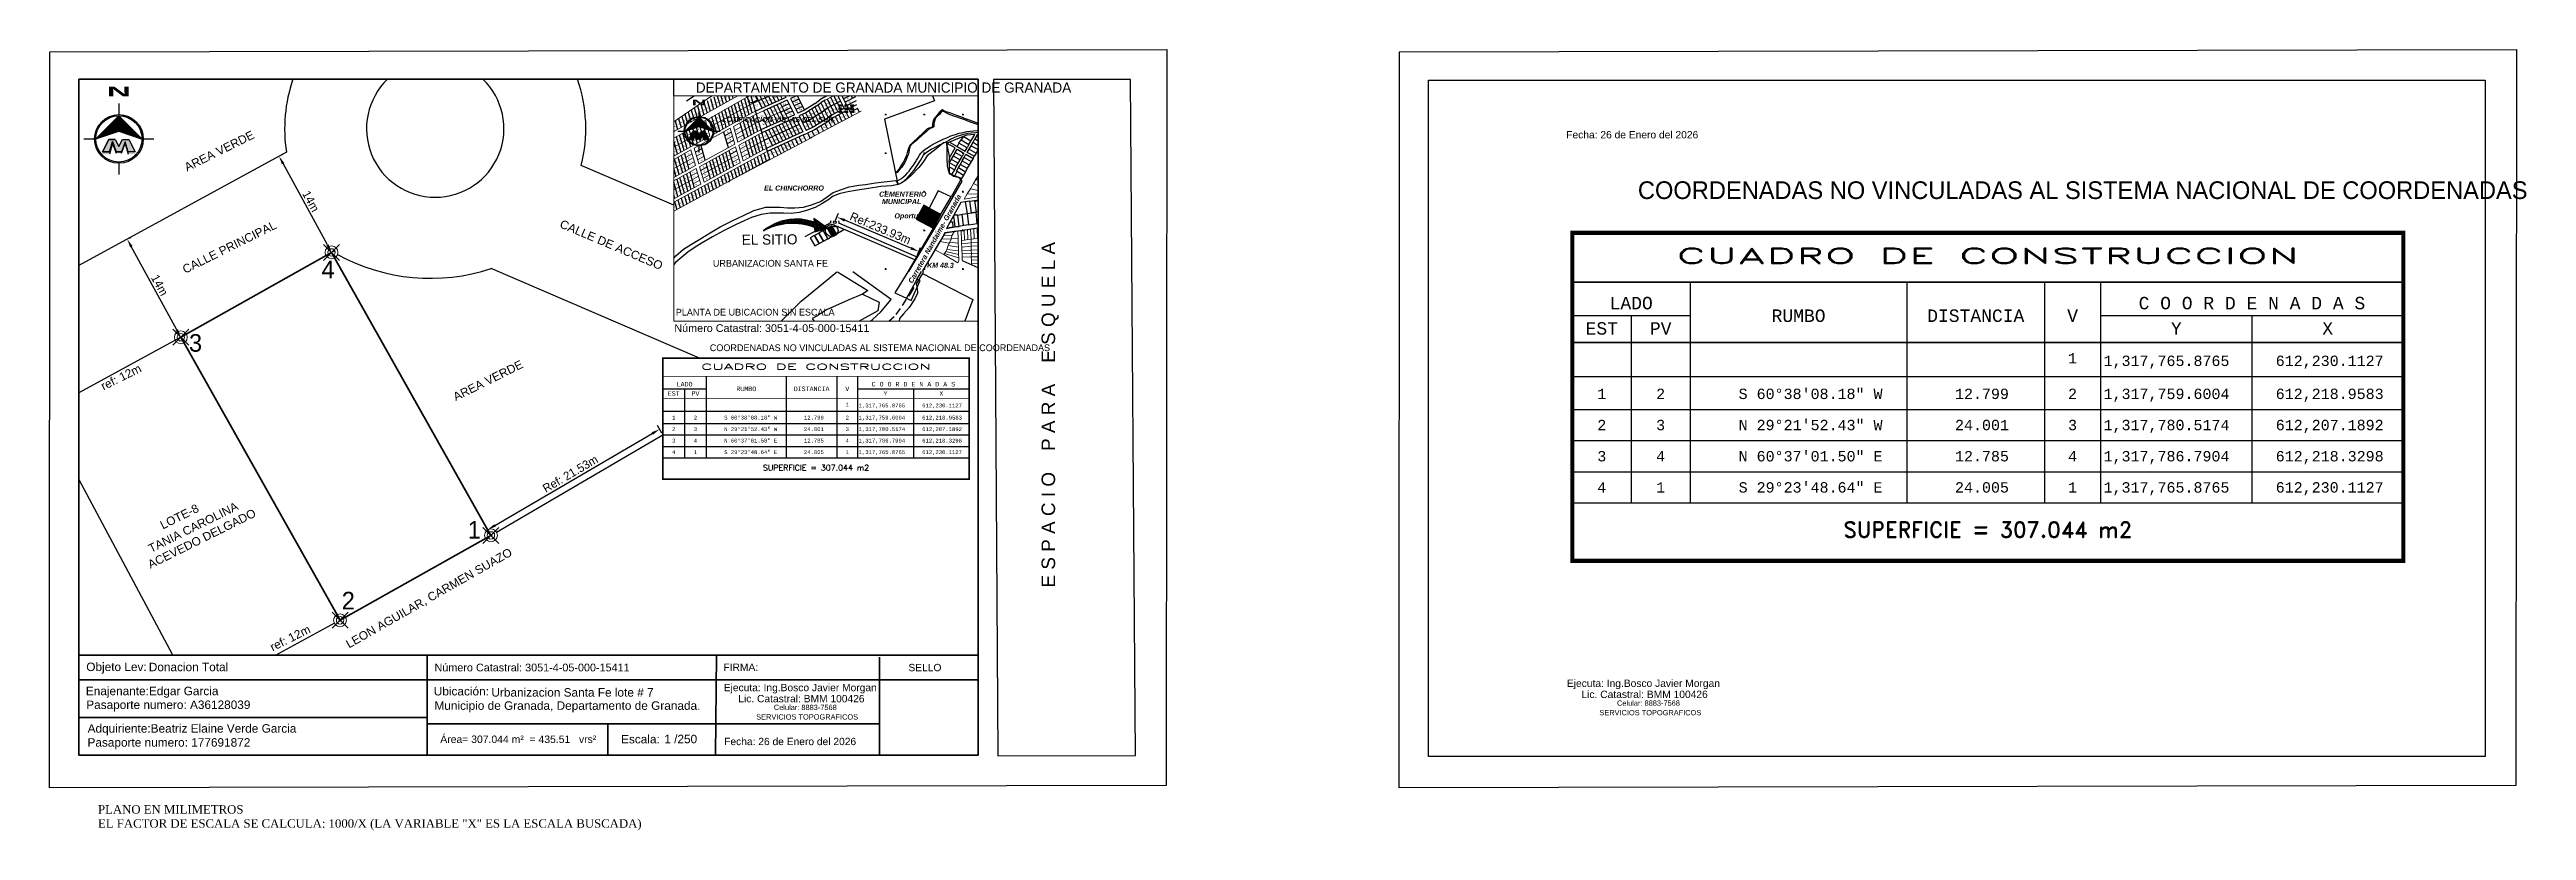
# Paper-space layout 'LAMINA DE TRABAJO' of a CAD drawing. Header units: millimetres. Extents: x 608343 to 613523, y 1318929 to 1323863.
# Drawn here: x 608343 to 609076, y 1323632 to 1323863 of the extents above; entities outside this region: 1.
# The model-space entities are those that its viewports show. They can reach past a viewport. Long polylines and large blocks are cut down to what shows.
import ezdxf
from ezdxf.enums import TextEntityAlignment as Align

# ---------------------------------------------------------------- set-up
doc = ezdxf.new("R2010")
doc.units = ezdxf.units.MM
doc.header["$PDMODE"] = 35
doc.header["$PDSIZE"] = 0.5
doc.linetypes.add('HIDDEN', pattern=[0.375, 0.25, -0.125])
for name, color, linetype in [('10', 7, 'Continuous'), ('2', 7, 'Continuous'), ('3', 7, 'Continuous'), ('42', 7, 'Continuous'), ('CVL_CUADCON', 1, 'Continuous'), ('CVL_CUADCON_LIN', 8, 'Continuous'), ('CVL_CUADCON_TIT', 1, 'Continuous'), ('CVL_CUADCON_TX', 2, 'Continuous'), ('CVL_LOTIF', 7, 'Continuous'), ('CVL_PUNTO', 250, 'Continuous'), ('CVL_PUNTO_NUM', 2, 'Continuous'), ('EJES DE PERFILES', 6, 'Continuous'), ('NORTE', 1, 'Continuous'), ('OTROS', 7, 'Continuous'), ('TEXTOS', 2, 'Continuous')]:
    doc.layers.add(name, color=color, linetype=linetype)
for name, color, linetype, lineweight in [('Cotas', 7, 'Continuous', 0), ('LAYER000', 4, 'Continuous', 0), ('Nivel 2', 7, 'Continuous', 0), ('Nivel 30', 7, 'Continuous', 0), ('Nivel 5', 7, 'Continuous', 0), ('PLANO', 4, 'Continuous', 0), ('PUNTOS', 5, 'Continuous', 0)]:
    doc.layers.add(name, color=color, linetype=linetype, lineweight=lineweight)
doc.styles.add('EJES DE PERFILES', font='ARIALN.TTF', dxfattribs={"height": 1.75})
doc.styles.add('HECTOR LOPEZ', font='arial.ttf')
doc.styles.add('HUECA1', font='HUECA1.shx')
doc.styles.add('LOPEZ', font='TCCM____.TTF')
doc.styles.add('MONOTXT4', font='Monotxt4.shx')
doc.styles.add('ROMANS', font='ROMANS', dxfattribs={"height": 0.2})
doc.styles.get("Standard").update_dxf_attribs({"font": 'TCCM____.TTF'})
doc.styles.add('Style-ENGINEERING', font='ENGINEERING.shx')
doc.dimstyles.new('ISO-25', dxfattribs={"dimtxt": 2.5, "dimasz": 2.5, "dimexe": 1.25, "dimexo": 0.625, "dimtad": 1, "dimtxsty": 'Standard', "dimcen": 2.5, "dimadec": 0, "dimazin": 0, "dimtfac": 1, "dimtmove": 0, "dimatfit": 3, "dimfxl": 1, "dimarcsym": 0})
doc.dimstyles.new('STANDARD$0', dxfattribs={"dimtxt": 0.6, "dimasz": 0.5, "dimexe": 0.125, "dimexo": 0.000625, "dimgap": 0.0625, "dimtad": 0, "dimzin": 1, "dimdsep": 46, "dimtxsty": 'ROMANS', "dimblk1": 'ARCHTICK', "dimblk2": 'ARCHTICK', "dimsah": 1, "dimcen": 2.5, "dimclrd": 1, "dimclre": 1, "dimclrt": 30, "dimaunit": 1, "dimadec": 0, "dimazin": 0, "dimtfac": 1, "dimtix": 1, "dimtofl": 0, "dimtmove": 1, "dimatfit": 3, "dimldrblk": 'ARCHTICK', "dimfxl": 1, "dimtolj": 1, "dimtzin": 1, "dimarcsym": 0})

# ---------------------------------------------------------------- blocks, each defined once
blk = doc.blocks.new('*D317')
at = {"color": 0, "lineweight": -2, "transparency": 16777216}
for p, q in [((608366.69, 1323807.57), (608367.24, 1323807.87)), ((608380.79, 1323780.46), (608367.34, 1323805.07)), ((608382.53, 1323778.56), (608383.08, 1323778.86))]:
    blk.add_line(p, q, dxfattribs=at)
at = {"color": 0, "transparency": 16777216}
for points in [[(608367.7, 1323805.27), (608366.97, 1323804.87), (608366.14, 1323807.27)], [(608381.15, 1323780.66), (608380.42, 1323780.26), (608381.99, 1323778.26)]]:
    blk.add_solid(points, dxfattribs=at)
at = {"layer": 'Defpoints', "color": 0, "transparency": 16777216}
for p in [(608366.14, 1323807.27), (608366.14, 1323807.27), (608381.99, 1323778.26)]:
    blk.add_point(p, dxfattribs=at)
at = {"color": 0, "transparency": 16777216, "insert": (608375.72, 1323793.67), "char_height": 2.5, "attachment_point": 5, "rotation": 298.64664}
blk.add_mtext('14m', dxfattribs=at)
blk = doc.blocks.new('*D318')
at = {"color": 0, "lineweight": -2, "transparency": 16777216}
for p, q in [((608411.57, 1323832.08), (608412.12, 1323832.38)), ((608425.35, 1323805.55), (608412.22, 1323829.59)), ((608427.1, 1323803.65), (608427.65, 1323803.95))]:
    blk.add_line(p, q, dxfattribs=at)
at = {"color": 0, "transparency": 16777216}
for points in [[(608412.58, 1323829.79), (608411.85, 1323829.39), (608411.02, 1323831.78)], [(608425.72, 1323805.75), (608424.98, 1323805.35), (608426.55, 1323803.35)]]:
    blk.add_solid(points, dxfattribs=at)
at = {"layer": 'Defpoints', "color": 0, "transparency": 16777216}
for p in [(608411.02, 1323831.78), (608411.02, 1323831.78), (608426.55, 1323803.35)]:
    blk.add_point(p, dxfattribs=at)
at = {"color": 0, "transparency": 16777216, "insert": (608420.44, 1323818.48), "char_height": 2.5, "attachment_point": 5, "rotation": 298.64664}
blk.add_mtext('14m', dxfattribs=at)
blk = doc.blocks.new('*D319')
at = {"color": 0, "lineweight": -2, "transparency": 16777216}
for p, q in [((608524.21, 1323749.95), (608522.92, 1323752.16)), ((608474.86, 1323722.63), (608521.39, 1323749.82)), ((608473.36, 1323720.24), (608472.07, 1323722.45))]:
    blk.add_line(p, q, dxfattribs=at)
at = {"color": 0, "transparency": 16777216}
for points in [[(608521.18, 1323750.18), (608521.6, 1323749.46), (608523.55, 1323751.08)], [(608474.65, 1323722.99), (608475.07, 1323722.27), (608472.7, 1323721.37)]]:
    blk.add_solid(points, dxfattribs=at)
at = {"layer": 'Defpoints', "color": 0, "transparency": 16777216}
for p in [(608523.55, 1323751.08), (608524.52, 1323749.41), (608473.68, 1323719.7)]:
    blk.add_point(p, dxfattribs=at)
at = {"color": 0, "transparency": 16777216, "insert": (608497.15, 1323737.89), "char_height": 2.5, "attachment_point": 5, "rotation": 30.29972}
blk.add_mtext('Ref: 21.53m', dxfattribs=at)
blk = doc.blocks.new('*D365')
at = {"color": 0, "lineweight": -2, "transparency": 16777216}
for p, q in [((608575.59, 1323812.84), (608576.48, 1323814.96)), ((608597.88, 1323804.6), (608578.3, 1323812.84)), ((608599.78, 1323802.66), (608600.67, 1323804.78))]:
    blk.add_line(p, q, dxfattribs=at)
at = {"color": 0, "transparency": 16777216}
for points in [[(608578.46, 1323813.23), (608578.14, 1323812.46), (608576, 1323813.81)], [(608598.04, 1323804.98), (608597.72, 1323804.21), (608600.18, 1323803.62)]]:
    blk.add_solid(points, dxfattribs=at)
at = {"layer": 'Defpoints', "color": 0, "transparency": 16777216}
for p in [(608575.35, 1323812.27), (608576, 1323813.81), (608599.53, 1323802.08)]:
    blk.add_point(p, dxfattribs=at)
at = {"color": 0, "transparency": 16777216, "insert": (608588.84, 1323810.5), "char_height": 2.5, "attachment_point": 5, "rotation": 337.15608}
blk.add_mtext('Ref:233.93m', dxfattribs=at)
blk = doc.blocks.new('COORD')
at = {"layer": '42', "color": 2, "linetype": 'Continuous'}
for p, q in [((-2, 0), (2, 0)), ((0, -2), (0, 2))]:
    blk.add_line(p, q, dxfattribs=at)
blk = doc.blocks.new('_ARCHTICK')
at = {"color": 0, "linetype": 'ByBlock', "const_width": 0.15}
blk.add_lwpolyline([(-0.5, -0.5), (0.5, 0.5)], dxfattribs=at)
blk = doc.blocks.new('*D355')
at = {"layer": 'CVL_CUADCON_TIT', "color": 1, "lineweight": -2, "ltscale": 0.5, "transparency": 16777216}
for p, q in [((607896.4, 1324186.5), (607904.6, 1324190.2)), ((607913.9, 1324194.4), (607905.8, 1324190.7)), ((607913.5, 1324195.5), (607914, 1324194.3)), ((607896, 1324187.5), (607896.5, 1324186.4))]:
    blk.add_line(p, q, dxfattribs=at)
at = {"layer": 'Defpoints', "color": 0, "ltscale": 0.5, "transparency": 16777216}
for p in [(607913.5, 1324195.5), (607913.9, 1324194.4), (607896, 1324187.5)]:
    blk.add_point(p, dxfattribs=at)
at = {"layer": 'CVL_CUADCON_TIT', "color": 1, "lineweight": -2, "ltscale": 0.5, "transparency": 16777216, "xscale": 0.5, "yscale": 0.5, "zscale": 0.5}
for p, rotation in [((607913.9, 1324194.4), 24.34098568208557), ((607896.4, 1324186.5), 204.3409856820856)]:
    blk.add_blockref('_ARCHTICK', p, dxfattribs=dict(at, rotation=rotation))
at = {"layer": 'CVL_CUADCON_TIT', "color": 30, "lineweight": 30, "ltscale": 0.5, "transparency": 16777216, "insert": (607905.2, 1324190.5), "char_height": 0.2, "attachment_point": 5, "rotation": 24.34099, "style": 'ROMANS'}
blk.add_mtext('\\A1;19.21m.', dxfattribs=at)

msp = doc.modelspace()

# ---------------------------------------------------------------- hatches: boundary and pattern name
at = {"true_color": 0xc7c8ca}
msp.add_hatch(color=9, dxfattribs=at).paths.add_polyline_path([(608272.385, 1323934.832), (608257.974, 1323942.179), (608238.174, 1323905.731), (608282.379, 1323882.475), (608302.534, 1323918.975)])
h = msp.add_hatch(color=256)
h.set_gradient(color1=(0, 0, 255), color2=(255, 255, 0))
h.paths.add_polyline_path([(608020.612, 1323861.823), (608031.767, 1323868.099), (608019.984, 1323889.013), (608008.843, 1323882.74)])

# ---------------------------------------------------------------- linework, layer by layer
at = {"color": 1}
for p, q in [((607772.763, 1324255.676), (607780.787, 1324228.001)), ((607655.69, 1324189.112), (607663.44, 1324162.379)), ((607663.806, 1324194.718), (607671.822, 1324167.067)), ((607672.094, 1324199.377), (607680.117, 1324171.705)), ((607680.466, 1324204.059), (607688.488, 1324176.387)), ((607688.86, 1324208.754), (607696.883, 1324181.081)), ((607697.328, 1324213.489), (607705.351, 1324185.813)), ((607705.637, 1324218.136), (607713.66, 1324190.46)), ((607714.025, 1324222.827), (607722.049, 1324195.151)), ((607722.413, 1324227.518), (607730.437, 1324199.843)), ((607730.802, 1324232.209), (607738.825, 1324204.534)), ((607739.231, 1324236.923), (607747.251, 1324209.26)), ((607754.908, 1324148.991), (607743.152, 1324189.736)), ((607747.618, 1324241.614), (607755.641, 1324213.938)), ((607751.539, 1324194.414), (607763.311, 1324153.643)), ((607755.996, 1324246.299), (607764.017, 1324218.632)), ((607771.713, 1324158.294), (607759.927, 1324199.091)), ((607764.381, 1324250.988), (607772.405, 1324223.313)), ((607780.115, 1324162.945), (607768.315, 1324203.769)), ((607776.703, 1324208.446), (607788.518, 1324167.596)), ((607796.92, 1324172.248), (607785.09, 1324213.124)), ((607793.478, 1324217.801), (607805.323, 1324176.899)), ((607813.725, 1324181.55), (607801.864, 1324222.478)), ((607810.254, 1324227.157), (607858.238, 1324061.644)), ((607891.081, 1324240.093), (607816.307, 1324206.276)), ((607900.548, 1324221.212), (607822.244, 1324185.798)), ((607903.992, 1324214.344), (607842.738, 1324186.641)), ((607908.727, 1324204.9), (607891.226, 1324196.985)), ((607925.286, 1324232.4), (607909.299, 1324225.17)), ((607930.014, 1324226.344), (607912.648, 1324218.49)), ((607934.884, 1324216.961), (607917.383, 1324209.046)), ((607939.619, 1324207.518), (607922.118, 1324199.603)), ((607922.206, 1324199.437), (607922.202, 1324199.435)), ((607944.355, 1324198.074), (607926.854, 1324190.159)), ((607957.49, 1324243.519), (607930.014, 1324226.344)), ((607948.954, 1324188.569), (607931.589, 1324180.715)), ((607976.43, 1324205.745), (607948.954, 1324188.569)), ((607979.874, 1324198.877), (607952.398, 1324181.701)), ((607998.884, 1324220.945), (607988.994, 1324214.763)), ((608002.328, 1324214.077), (607992.437, 1324207.895)), ((608029.594, 1324237.377), (607998.884, 1324220.945)), ((608011.798, 1324195.19), (608001.908, 1324189.008)), ((608042.508, 1324211.622), (608011.798, 1324195.19)), ((608051.978, 1324192.735), (608021.268, 1324176.303)), ((608064.78, 1324235.759), (608045.811, 1324226.455)), ((608069.085, 1324227.174), (608050.115, 1324217.87)), ((608081.282, 1324222.46), (608054.42, 1324209.285)), ((608082.762, 1324212.489), (608058.725, 1324200.7)), ((608084.242, 1324202.519), (608063.029, 1324192.114)), ((608086.303, 1324192.834), (608067.334, 1324183.529)), ((607605.497, 1324154.37), (607611.583, 1324133.378)), ((607614.402, 1324160.556), (607620.789, 1324138.526)), ((607623.227, 1324166.687), (607629.912, 1324143.628)), ((607637.274, 1324083.873), (607625.723, 1324124.25)), ((607631.342, 1324172.296), (607638.294, 1324148.316)), ((607645.676, 1324088.524), (607634.111, 1324128.928)), ((607639.458, 1324177.901), (607646.676, 1324153.004)), ((607642.499, 1324133.605), (607654.079, 1324093.175)), ((607647.574, 1324183.507), (607655.058, 1324157.691)), ((607662.481, 1324097.827), (607650.887, 1324138.283)), ((607659.274, 1324142.96), (607670.884, 1324102.478)), ((607667.662, 1324147.638), (607679.286, 1324107.129)), ((607676.05, 1324152.315), (607687.688, 1324111.781)), ((607684.438, 1324156.993), (607696.091, 1324116.432)), ((607721.299, 1324130.386), (607709.601, 1324171.026)), ((607729.701, 1324135.038), (607717.989, 1324175.703)), ((607726.376, 1324180.381), (607738.104, 1324139.689)), ((607746.506, 1324144.34), (607734.764, 1324185.058)), ((607739.776, 1324132.039), (607751.539, 1324091.286)), ((607782, 1324155.378), (607793.826, 1324114.521)), ((607790.457, 1324160.053), (607802.293, 1324119.173)), ((607798.915, 1324164.728), (607810.761, 1324123.826)), ((607819.229, 1324128.479), (607807.372, 1324169.403)), ((607815.829, 1324174.078), (607827.697, 1324133.131)), ((607829.854, 1324125.686), (607841.664, 1324084.937)), ((607922.932, 1324176.569), (607836.281, 1324137.38)), ((607926.376, 1324169.701), (607838.441, 1324129.931)), ((607935.752, 1324151.002), (607844.32, 1324109.651)), ((607945.222, 1324132.115), (607850.259, 1324089.167)), ((607948.666, 1324125.247), (607852.419, 1324081.718)), ((607918.197, 1324186.013), (607900.696, 1324178.098)), ((607952.398, 1324181.701), (607935.032, 1324173.847)), ((607961.868, 1324162.814), (607944.502, 1324154.96)), ((607971.338, 1324143.927), (607953.973, 1324136.073)), ((607974.782, 1324137.059), (607957.416, 1324129.205)), ((607989.344, 1324179.99), (607961.868, 1324162.814)), ((607998.814, 1324161.102), (607971.338, 1324143.927)), ((608002.258, 1324154.234), (607974.782, 1324137.059)), ((608021.268, 1324176.303), (608011.378, 1324170.12)), ((608024.712, 1324169.435), (608014.821, 1324163.252)), ((608055.422, 1324185.867), (608024.712, 1324169.435)), ((607600.56, 1324110.217), (607612.067, 1324069.919)), ((607620.469, 1324074.57), (607608.948, 1324114.895)), ((607624.572, 1324021.524), (607612.952, 1324061.937)), ((607617.336, 1324119.572), (607628.871, 1324079.221)), ((607621.258, 1324066.528), (607633.016, 1324026.163)), ((607629.867, 1324071.286), (607641.507, 1324030.829)), ((607638.324, 1324075.961), (607649.975, 1324035.481)), ((607692.264, 1324058.717), (607680.564, 1324099.309)), ((607723.023, 1324020.092), (607711.33, 1324060.634)), ((607719.8, 1324065.282), (607731.499, 1324024.725)), ((607739.975, 1324029.358), (607728.269, 1324069.931)), ((607736.739, 1324074.579), (607748.451, 1324033.99)), ((607756.927, 1324038.623), (607745.209, 1324079.228)), ((607753.678, 1324083.877), (607765.403, 1324043.256)), ((607795.976, 1324107.092), (607807.753, 1324066.402)), ((607804.445, 1324111.741), (607816.231, 1324071.036)), ((607812.915, 1324116.389), (607824.709, 1324075.67)), ((607818.108, 1324063.453), (607824.039, 1324042.997)), ((607833.187, 1324080.303), (607821.385, 1324121.038)), ((607826.657, 1324068.12), (607832.589, 1324047.659)), ((607835.205, 1324072.787), (607841.139, 1324052.321)), ((607843.76, 1324077.458), (607849.695, 1324056.986)), ((607607.636, 1324012.218), (607596.037, 1324052.587)), ((607601.276, 1324000.229), (607612.865, 1323959.884)), ((607604.494, 1324057.262), (607616.104, 1324016.871)), ((607621.342, 1323964.518), (607609.745, 1324004.878)), ((607618.215, 1324009.527), (607629.82, 1323969.151)), ((607638.298, 1323973.785), (607626.685, 1324014.175)), ((607635.154, 1324018.824), (607646.993, 1323978.185)), ((607643.624, 1324023.472), (607655.254, 1323983.052)), ((607652.093, 1324028.121), (607663.731, 1323987.686)), ((607706.068, 1324010.825), (607694.391, 1324051.336)), ((607698.431, 1323998.112), (607704.339, 1323977.731)), ((607702.861, 1324055.985), (607714.547, 1324015.461)), ((607706.961, 1324002.77), (607712.859, 1323982.425)), ((607715.527, 1324007.447), (607721.439, 1323987.055)), ((607724.076, 1324012.114), (607729.989, 1323991.717)), ((607732.624, 1324016.781), (607738.539, 1323996.379)), ((607741.173, 1324021.448), (607747.089, 1324001.041)), ((607749.721, 1324026.115), (607755.639, 1324005.702)), ((607758.269, 1324030.783), (607764.189, 1324010.364)), ((607766.818, 1324035.45), (607772.739, 1324015.026)), ((607775.366, 1324040.117), (607781.289, 1324019.688)), ((607789.839, 1324024.35), (607783.915, 1324044.784)), ((607792.463, 1324049.451), (607798.389, 1324029.012)), ((607801.011, 1324054.119), (607806.939, 1324033.673)), ((607809.56, 1324058.786), (607815.489, 1324038.335)), ((607612.947, 1323951.44), (607618.84, 1323931.113)), ((607621.495, 1323956.108), (607627.39, 1323935.775)), ((607630.043, 1323960.775), (607635.94, 1323940.437)), ((607638.592, 1323965.442), (607644.49, 1323945.099)), ((607647.14, 1323970.109), (607653.04, 1323949.76)), ((607655.689, 1323974.776), (607661.59, 1323954.422)), ((607664.237, 1323979.444), (607670.139, 1323959.084)), ((607672.785, 1323984.111), (607678.689, 1323963.746)), ((607689.882, 1323993.445), (607695.789, 1323973.07))]:
    msp.add_line(p, q, dxfattribs=at)
at = {"color": 1, "linetype": 'Continuous'}
for p, q in [((607872.864, 1324255.016), (607891.798, 1324217.254)), ((607881.614, 1324258.974), (607900.548, 1324221.212)), ((607890.365, 1324262.931), (607909.299, 1324225.17)), ((607899.115, 1324266.889), (607918.049, 1324229.127)), ((607993.718, 1324266.09), (608012.81, 1324228.013)), ((607820.361, 1324231.271), (607839.295, 1324193.509)), ((607829.111, 1324235.229), (607848.045, 1324197.467)), ((607837.862, 1324239.186), (607856.796, 1324201.424)), ((607846.612, 1324243.144), (607865.546, 1324205.382)), ((607851.489, 1324190.599), (607870.429, 1324152.824)), ((607855.363, 1324247.101), (607874.297, 1324209.339)), ((607860.24, 1324194.556), (607879.18, 1324156.782)), ((607864.113, 1324251.059), (607883.047, 1324213.297)), ((607868.99, 1324198.514), (607887.93, 1324160.739)), ((607877.741, 1324202.471), (607896.681, 1324164.697)), ((607886.492, 1324206.427), (607905.432, 1324168.653)), ((607903.992, 1324214.344), (607922.932, 1324176.569)), ((607912.648, 1324218.49), (607931.589, 1324180.715)), ((607930.14, 1324226.423), (607949.081, 1324188.648)), ((607968.257, 1324191.615), (607987.197, 1324153.84)), ((607976.278, 1324196.629), (607995.219, 1324158.855)), ((607976.43, 1324205.745), (607988.994, 1324214.763)), ((607979.874, 1324198.877), (607992.437, 1324207.895)), ((607984.148, 1324201.945), (608003.089, 1324164.17)), ((607989.344, 1324179.99), (608001.908, 1324189.008)), ((607991.895, 1324207.506), (608010.836, 1324169.731)), ((607999.897, 1324212.558), (608018.838, 1324174.784)), ((608008.13, 1324217.15), (608027.058, 1324179.401)), ((608016.433, 1324221.603), (608035.365, 1324183.845)), ((608024.736, 1324226.056), (608043.672, 1324188.29)), ((608033.038, 1324230.509), (608051.978, 1324192.735)), ((608041.506, 1324235.04), (608072.465, 1324173.297)), ((608060.476, 1324244.344), (608073.39, 1324218.589)), ((608085.418, 1324194.599), (608091.136, 1324183.195)), ((607842.738, 1324186.641), (607861.679, 1324148.867)), ((607843.455, 1324163.802), (607852.928, 1324144.909)), ((607847.621, 1324134.084), (607866.467, 1324096.497)), ((607856.372, 1324138.041), (607875.218, 1324100.455)), ((607865.123, 1324141.999), (607883.968, 1324104.412)), ((607873.873, 1324145.956), (607892.719, 1324108.37)), ((607882.624, 1324149.914), (607901.47, 1324112.328)), ((607891.374, 1324153.871), (607910.22, 1324116.285)), ((607900.125, 1324157.829), (607918.971, 1324120.243)), ((607908.875, 1324161.786), (607927.721, 1324124.2)), ((607917.626, 1324165.744), (607936.472, 1324128.158)), ((607926.376, 1324169.701), (607945.222, 1324132.115)), ((607935.032, 1324173.847), (607953.973, 1324136.073)), ((607943.614, 1324177.728), (607962.554, 1324139.954)), ((607945.42, 1324123.774), (607952.488, 1324109.68)), ((607948.666, 1324125.247), (607957.416, 1324129.205)), ((607952.202, 1324181.612), (607971.142, 1324143.838)), ((607956.798, 1324128.916), (607963.509, 1324115.532)), ((607960.236, 1324186.601), (607979.176, 1324148.826)), ((607968.607, 1324134.266), (607974.956, 1324121.604)), ((607980.462, 1324140.609), (607986.834, 1324127.9)), ((607991.456, 1324147.482), (607998.241, 1324133.948)), ((607998.814, 1324161.102), (608011.378, 1324170.12)), ((608001.972, 1324154.056), (608009.154, 1324139.733)), ((608002.258, 1324154.234), (608014.821, 1324163.252)), ((608011.344, 1324160.756), (608019.212, 1324145.065)), ((608020.179, 1324166.602), (608028.507, 1324149.993)), ((608028.909, 1324171.681), (608037.416, 1324154.716)), ((608037.801, 1324176.438), (608046.324, 1324159.439)), ((608046.692, 1324181.195), (608055.233, 1324164.161)), ((608055.422, 1324185.867), (608063.98, 1324168.799)), ((607861.161, 1324085.672), (607870.873, 1324066.302)), ((607870.602, 1324089.942), (607880.011, 1324071.175)), ((607879.352, 1324093.899), (607888.482, 1324075.691)), ((607888.103, 1324097.856), (607896.958, 1324080.196)), ((607896.853, 1324101.814), (607905.436, 1324084.697)), ((607905.866, 1324105.89), (607914.168, 1324089.334)), ((607915.23, 1324110.124), (607923.239, 1324094.15)), ((607924.856, 1324114.477), (607932.565, 1324099.102)), ((607934.918, 1324119.029), (607942.314, 1324104.278))]:
    msp.add_line(p, q, dxfattribs=at)
msp.add_line((607681.334, 1323988.778), (607687.239, 1323968.408))
at = {"color": 1}
for points in [[(608016.678, 1323896.436), (607950.101, 1323860.066)], [(608234.56, 1323800.551), (608031.777, 1323887.825)], [(608032.176, 1323868.339), (608051.21, 1323879.461)], [(608239.455, 1323808.936), (608038.418, 1323895.458)]]:
    msp.add_lwpolyline(points, dxfattribs=at)
at = {"color": 7}
for points in [[(607986.534, 1323870.188), (607975.394, 1323863.915), (607987.163, 1323842.998), (607998.317, 1323849.274), (607986.534, 1323870.188)], [(607997.689, 1323876.464), (607986.548, 1323870.191), (607998.317, 1323849.274), (608009.472, 1323855.55), (607997.689, 1323876.464)], [(608008.829, 1323882.737), (607997.689, 1323876.464), (608009.458, 1323855.547), (608020.612, 1323861.823), (608008.829, 1323882.737)], [(608019.984, 1323889.013), (608008.843, 1323882.74), (608020.612, 1323861.823), (608031.767, 1323868.099), (608019.984, 1323889.013)], [(607975.38, 1323863.912), (607964.239, 1323857.639), (607976.008, 1323836.722), (607987.163, 1323842.998), (607975.38, 1323863.912)]]:
    msp.add_lwpolyline(points, close=True, dxfattribs=at)
at = {"color": 1}
msp.add_circle((608027.648, 1323898.163), 3.379, dxfattribs=at)
for centre, radius, start, end in [((608027.648, 1323898.163), 11.132, 160.8470663, 188.9973229), ((608027.291, 1323901.327), 14.228, 241.1850928, 288.3808803), ((608027.291, 1323901.327), 14.228, 241.1850928, 288.3808803), ((608027.648, 1323898.163), 11.132, 345.8824672, 19.1529337), ((608027.648, 1323898.163), 11.132, 345.8824672, 19.1529337)]:
    msp.add_arc(centre, radius, start, end, dxfattribs=at)
at = {"layer": '2', "color": 1, "linetype": 'Continuous'}
for p, q in [((608317.035, 1324103.114), (608324.593, 1324105.593)), ((608339.142, 1324090.419), (608317.035, 1324103.114)), ((608323.87, 1324052.622), (608324.524, 1324065.13)), ((608328.911, 1324061.391), (608323.87, 1324052.622)), ((608334.153, 1324070.365), (608328.911, 1324061.391)), ((608328.911, 1324061.391), (608347.298, 1324051.167)), ((608339.197, 1324078.372), (608334.153, 1324070.365)), ((608334.153, 1324070.365), (608352.644, 1324059.633)), ((608339.197, 1324078.372), (608344.185, 1324087.446)), ((608357.176, 1324068.451), (608339.197, 1324078.372)), ((608344.185, 1324087.446), (608362.116, 1324077.118)), ((608349.093, 1324102.873), (608344.408, 1324094.207)), ((608347.298, 1324051.167), (608352.644, 1324059.633)), ((608349.093, 1324102.873), (608354.542, 1324111.238)), ((608370.589, 1324090.683), (608349.093, 1324102.873)), ((608352.644, 1324059.633), (608357.176, 1324068.451)), ((608360.294, 1324119.858), (608354.542, 1324111.238)), ((608354.542, 1324111.238), (608375.07, 1324099.551)), ((608362.116, 1324077.118), (608357.176, 1324068.451)), ((608357.534, 1324056.913), (608362.32, 1324065.834)), ((608362.32, 1324065.834), (608367.361, 1324074.4)), ((608375.07, 1324099.551), (608370.589, 1324090.683)), ((608132.724, 1324000.627), (608186.031, 1324006.309)), ((608186.031, 1324006.309), (608192.203, 1323995.672)), ((608323.87, 1324052.622), (608342.41, 1324042.246)), ((608323.87, 1324052.622), (608323.922, 1324041.236)), ((608323.922, 1324041.236), (608338.132, 1324033.532)), ((608355.762, 1324011.155), (608329.102, 1323964.048)), ((608330.77, 1324021.396), (608338.506, 1324018.284)), ((608338.132, 1324033.532), (608342.41, 1324042.246)), ((608342.41, 1324042.246), (608347.298, 1324051.167)), ((608342.615, 1324030.759), (608347.656, 1324039.529)), ((608344.295, 1324030.006), (608342.615, 1324030.759)), ((608344.295, 1324030.006), (608360.8, 1324020.433)), ((608347.656, 1324039.529), (608353.003, 1324047.944)), ((608347.656, 1324039.529), (608365.993, 1324029.05)), ((608353.003, 1324047.944), (608357.534, 1324056.913)), ((608353.003, 1324047.944), (608370.881, 1324037.92)), ((608365.993, 1324029.05), (608360.8, 1324020.433)), ((608370.881, 1324037.92), (608365.993, 1324029.05)), ((608272.385, 1323934.832), (608302.534, 1323918.975)), ((608302.534, 1323918.975), (608329.102, 1323964.048)), ((608365.64, 1323950.766), (608370.602, 1323921.055)), ((608282.379, 1323882.475), (608216.846, 1323770.203)), ((608219.441, 1323770.417), (608299.791, 1323904.849)), ((608312.483, 1323870.104), (608253.746, 1323770.545)), ((608302.534, 1323918.975), (608282.379, 1323882.475)), ((608334.965, 1323915.025), (608326.046, 1323899.069)), ((608326.046, 1323899.069), (608332.09, 1323899.456)), ((608332.09, 1323899.456), (608333.527, 1323885.027)), ((608333.527, 1323885.027), (608338.349, 1323886.068)), ((608335.873, 1323916.352), (608334.965, 1323915.025)), ((608334.965, 1323915.025), (608338.349, 1323886.068)), ((608346.489, 1323916.915), (608335.873, 1323916.352)), ((608338.349, 1323886.068), (608350.027, 1323887.552)), ((608346.489, 1323916.915), (608357.808, 1323919.21)), ((608350.027, 1323887.552), (608346.489, 1323916.915)), ((608361.399, 1323889.441), (608350.027, 1323887.552)), ((608357.808, 1323919.21), (608370.602, 1323921.055)), ((608361.399, 1323889.441), (608357.808, 1323919.21)), ((608374.191, 1323891.693), (608361.399, 1323889.441)), ((608370.602, 1323921.055), (608374.191, 1323891.693)), ((608174, 1323698.058), (608074.23, 1323769.875)), ((608240.26, 1323749.652), (608213.522, 1323701.23)), ((608255.114, 1323765.31), (608238.573, 1323738.389)), ((608240.26, 1323749.652), (608251.991, 1323770.78)), ((608257.146, 1323770.554), (608255.114, 1323765.31))]:
    msp.add_line(p, q, dxfattribs=at)
at = {"layer": '2', "color": 240, "linetype": 'Continuous', "true_color": 0xed1f24}
for p, q in [((608380.16, 1324108.422), (608360.294, 1324119.858)), ((608362.32, 1324065.834), (608380.556, 1324055.202)), ((608367.361, 1324074.4), (608385.598, 1324063.616)), ((608370.44, 1324078.686), (608375.429, 1324087.709)), ((608388.572, 1324068.867), (608370.44, 1324078.686)), ((608375.07, 1324099.551), (608380.16, 1324108.422)), ((608375.429, 1324087.709), (608380.52, 1324096.326)), ((608375.429, 1324087.709), (608393.715, 1324077.332)), ((608380.52, 1324096.326), (608385.662, 1324105.095)), ((608380.52, 1324096.326), (608398.755, 1324086.203)), ((608385.598, 1324063.616), (608380.556, 1324055.202)), ((608385.598, 1324063.616), (608388.572, 1324068.867)), ((608385.662, 1324105.095), (608390.6, 1324114.22)), ((608385.662, 1324105.095), (608403.544, 1324094.361)), ((608393.715, 1324077.332), (608388.572, 1324068.867)), ((608395.438, 1324122.785), (608390.6, 1324114.22)), ((608390.6, 1324114.22), (608408.431, 1324103.383)), ((608398.755, 1324086.203), (608393.715, 1324077.332)), ((608413.927, 1324112.46), (608395.438, 1324122.785)), ((608403.544, 1324094.361), (608398.755, 1324086.203)), ((608357.534, 1324056.913), (608375.668, 1324046.485)), ((608375.668, 1324046.485), (608370.881, 1324037.92)), ((608380.556, 1324055.202), (608375.668, 1324046.485)), ((608417.444, 1323998.817), (608392.649, 1324010.329)), ((608377.419, 1323952.505), (608365.64, 1323950.766)), ((608377.419, 1323952.505), (608389.4, 1323954.346)), ((608381.416, 1323922.636), (608377.419, 1323952.505)), ((608389.4, 1323954.346), (608412.499, 1323957.973)), ((608389.4, 1323954.346), (608393.349, 1323924.019)), ((608396.303, 1323966.937), (608397.27, 1323966.434)), ((608470.579, 1323893.747), (608312.483, 1323870.104)), ((608370.602, 1323921.055), (608381.416, 1323922.636)), ((608374.191, 1323891.693), (608396.784, 1323895.012)), ((608393.349, 1323924.019), (608381.416, 1323922.636)), ((608400.708, 1323925.582), (608393.349, 1323924.019)), ((608396.784, 1323895.012), (608393.349, 1323924.019)), ((608396.784, 1323895.012), (608404.906, 1323896.528)), ((608416.957, 1323927.496), (608400.708, 1323925.582)), ((608404.906, 1323896.528), (608400.708, 1323925.582))]:
    msp.add_line(p, q, dxfattribs=at)
at = {"layer": '2', "color": 1, "linetype": 'Continuous'}
for points in [[(608278.205, 1324231.352), (608286.257, 1324212.092), (608156.361, 1324165.367), (608190.616, 1323995.865)], [(608184.235, 1324027.44), (608188.479, 1324029.81), (608190.808, 1324031.703), (608193.99, 1324035.735), (608197.724, 1324041.295), (608201.459, 1324046.703), (608205.745, 1324053.74), (608209.372, 1324060.367), (608211.986, 1324066.48), (608214.249, 1324071.575), (608215.996, 1324078.345), (608217.693, 1324085.064), (608219.648, 1324090.919), (608221.859, 1324096.116), (608223.219, 1324098.766), (608227.216, 1324102.447), (608233.389, 1324107.765), (608240.569, 1324115.325), (608247.351, 1324121.054), (608252.615, 1324125.198), (608256.812, 1324129.592), (608263.335, 1324136.386), (608266.57, 1324140.012), (608271.64, 1324142.224), (608276.663, 1324143.622), (608279.655, 1324144.908), (608281.324, 1324146.544), (608281.908, 1324152.24), (608282.184, 1324158.494), (608283.737, 1324163.178), (608286.003, 1324167.663), (608291.513, 1324173.741), (608295.958, 1324179.254), (608302.274, 1324186.81), (608304.905, 1324189.365), (608306.274, 1324189.88), (608310.961, 1324187.058), (608318.138, 1324184.147), (608326.89, 1324181.142), (608340.578, 1324176.333), (608353.453, 1324171.57), (608365.413, 1324167.057), (608375.795, 1324163.044), (608389.739, 1324157.88), (608403.277, 1324152.664)], [(608299.791, 1323904.849), (608357.767, 1324004.873), (608350.596, 1324013.215), (608334.819, 1324016.927), (608324.082, 1324026.518), (608319.898, 1324043.523), (608318.488, 1324063.342), (608318.651, 1324076.308), (608318.819, 1324088.511), (608317.434, 1324104.772), (608309.563, 1324104.213), (608289.859, 1324088.579), (608267.126, 1324070.129), (608255.815, 1324053.024), (608245.491, 1324039.993), (608225.821, 1324019.53), (608211.43, 1324006.981), (608199.797, 1323999.534), (608192.203, 1323995.672)], [(608317.035, 1324103.114), (608324.524, 1324065.13), (608339.142, 1324090.419)], [(608360.294, 1324119.858), (608324.593, 1324105.593), (608344.408, 1324094.207)], [(608344.408, 1324094.207), (608365.395, 1324082.167), (608370.589, 1324090.683)], [(607599.185, 1323794.331), (607616.342, 1323810.965), (607636.29, 1323828.126), (607656.265, 1323841.473), (607682.321, 1323856.894), (607704.577, 1323871.019), (607730.891, 1323885.932), (607761.518, 1323901.636), (607790.884, 1323916.061), (607818.234, 1323928.185), (607849.162, 1323937.282), (607875.836, 1323937.199), (607885.997, 1323937.265), (607905.065, 1323935.1), (607924.116, 1323935.223), (607946.458, 1323937.146), (607967.497, 1323943.637), (607990.807, 1323952.176), (608008, 1323963.726), (608023.671, 1323975.012), (608045.459, 1323983.287), (608065.228, 1323989.77), (608089.839, 1323993.996), (608107.353, 1323996.142), (608132.724, 1324000.627)], [(608192.203, 1323995.672), (608174.953, 1323992.256), (608147.019, 1323990.805), (608115.301, 1323985.771), (608076.226, 1323979.164), (608057.448, 1323976.246), (608039.191, 1323971.553), (608023.735, 1323965.861), (608012.363, 1323957.399), (607994.41, 1323945.589), (607977.2, 1323936.581), (607954.647, 1323928.555), (607935.376, 1323923.601), (607914.567, 1323920.417), (607895.505, 1323921.819), (607878.74, 1323921.711), (607859.944, 1323921.336), (607836.592, 1323918.644), (607812.265, 1323910.098), (607803.902, 1323907.248), (607793.269, 1323902.095), (607772.255, 1323892.046), (607739.596, 1323876.328), (607711.002, 1323860.383), (607683.931, 1323844.702), (607663.189, 1323832.112), (607646.759, 1323820.567), (607631.353, 1323807.757), (607615.192, 1323793.926), (607592.002, 1323768.085)], [(608323.922, 1324041.236), (608324.106, 1324023.344), (608330.77, 1324021.396), (608338.182, 1324033.583)], [(608360.8, 1324020.433), (608355.762, 1324011.155), (608338.506, 1324018.284), (608344.295, 1324030.006)], [(608272.385, 1323934.832), (608257.974, 1323942.179), (608238.174, 1323905.731), (608282.379, 1323882.475)], [(608329.102, 1323964.048), (608295.298, 1323979.225), (608272.385, 1323934.832)], [(608365.64, 1323950.766), (608354.42, 1323949.082), (608335.873, 1323916.352)], [(608326.046, 1323899.069), (608316.622, 1323882.245), (608333.527, 1323885.027)], [(607883.802, 1323636.663), (607940.772, 1323693.525), (608011.968, 1323752.403), (608033.087, 1323769.722)], [(608034.858, 1323769.729), (608113.305, 1323721.265), (608099.576, 1323711.878)], [(608216.846, 1323770.203), (608182.834, 1323715.51), (608213.522, 1323701.23)], [(608255.114, 1323765.31), (608384.867, 1323698.298), (608333.653, 1323558.06), (608193.245, 1323637.794)], [(608213.522, 1323701.23), (608225.617, 1323695.405), (608248.616, 1323747.067), (608240.26, 1323749.652)], [(607916.953, 1323513.348), (607991.433, 1323553.158), (608028.546, 1323572.428), (608062.615, 1323596.53), (608096.431, 1323621.65), (608125.42, 1323646.523), (608147.29, 1323666.066), (608174, 1323698.058)], [(608099.576, 1323711.878), (608062.721, 1323696.674), (608006.294, 1323671.837), (607979.345, 1323654.333), (607969.177, 1323649.009), (608006.718, 1323592.789)], [(608099.576, 1323711.878), (608142.997, 1323690.98), (608139.417, 1323668.872), (608064.426, 1323627.029)], [(608238.573, 1323738.389), (608240.847, 1323727.965), (608242.103, 1323714.493), (608235.229, 1323700.013), (608220.217, 1323677.665), (608205.973, 1323661.416), (608195.543, 1323649.229), (608193.245, 1323637.794)]]:
    msp.add_lwpolyline(points, dxfattribs=at)
at = {"layer": '2', "color": 240, "linetype": 'Continuous', "true_color": 0xed1f24}
for points in [[(608188.701, 1324005.343), (608194.219, 1324007.931), (608200.045, 1324011.418), (608206.575, 1324016.586), (608211.584, 1324021.136), (608216.339, 1324025.684), (608220.28, 1324030.33), (608224.873, 1324037.064), (608228.913, 1324042.27), (608231.842, 1324046.301), (608235.724, 1324052.675), (608239.051, 1324058.487), (608242.834, 1324064.403), (608247.272, 1324071.593), (608250.906, 1324076.797), (608255.002, 1324080.986), (608262.087, 1324087.072), (608270.597, 1324092.657), (608276.725, 1324096.806), (608283.819, 1324100.858), (608289.445, 1324103.836), (608296.237, 1324107.124), (608301.103, 1324109.64), (608308.353, 1324112.982), (608317.481, 1324116.587), (608328.38, 1324121.777), (608340.099, 1324125.65), (608349.637, 1324128.495), (608360.498, 1324130.839), (608369.482, 1324132.715), (608378.112, 1324134.082), (608386.695, 1324134.787), (608396.546, 1324135.854), (608405.69, 1324136.105)], [(608403.091, 1324149.003), (608394.287, 1324152.262), (608386.654, 1324154.815), (608376.273, 1324158.523), (608364.771, 1324163.089), (608354.033, 1324167.049), (608344.468, 1324170.1), (608336.327, 1324172.752), (608329.355, 1324175.258), (608322.129, 1324177.813), (608312.402, 1324183.049), (608308.023, 1324185.213), (608306.698, 1324185.968), (608305.479, 1324186.013), (608303.907, 1324185.242), (608302.192, 1324182.59), (608300.832, 1324179.991), (608298.66, 1324177.387), (608294.51, 1324173.706), (608291.173, 1324170.384), (608288.545, 1324167.321), (608286.536, 1324162.227), (608285.136, 1324157.238), (608284.396, 1324152.354), (608284.361, 1324148.999), (608284.271, 1324146.356), (608283.719, 1324144.98), (608281.898, 1324143.293), (608279.767, 1324142.52), (608276.216, 1324141.434), (608272.212, 1324139.329), (608269.784, 1324137.131), (608266.292, 1324134.012), (608260.219, 1324128.948), (608254.301, 1324123.275), (608250.453, 1324120.409), (608247.417, 1324117.699), (608243.824, 1324114.529), (608239.679, 1324110.034), (608235.731, 1324106.862), (608231.527, 1324104.045), (608227.68, 1324100.975), (608223.941, 1324096.482), (608220.921, 1324090.316), (608219.928, 1324085.075), (608219.598, 1324079.533), (608218.756, 1324074.75), (608216.343, 1324069.298), (608212.267, 1324060.687), (608208.846, 1324053.248), (608206.026, 1324047.845), (608201.484, 1324041.162), (608196.782, 1324036.106), (608192.996, 1324030.901), (608188.847, 1324027.067), (608187.225, 1324026.245), (608184.744, 1324024.919)], [(608190.616, 1323995.865), (608196.699, 1323998.692), (608203.491, 1324002.184), (608208.349, 1324006.479), (608215.129, 1324012.411), (608220.994, 1324018.795), (608226.956, 1324025.892), (608233.12, 1324033.396), (608239.681, 1324042.885), (608244.323, 1324049.974), (608249.568, 1324058.338), (608253.7, 1324065.73), (608257.229, 1324071.696), (608259.149, 1324074.095), (608264.006, 1324078.491), (608270.08, 1324083.403), (608276.871, 1324087.148), (608283.359, 1324090.384), (608295.267, 1324097.054), (608308.096, 1324102.56), (608316.46, 1324106.619), (608327.249, 1324113.689), (608336.526, 1324118.007), (608344.589, 1324121.251), (608353.417, 1324123.889), (608362.044, 1324126.17), (608371.838, 1324128.61), (608380.926, 1324129.928), (608392.555, 1324130.903), (608404.438, 1324132.134)], [(608380.16, 1324108.422), (608389.888, 1324125.399), (608369.574, 1324123.719), (608360.294, 1324119.858)], [(608395.438, 1324122.785), (608397.405, 1324125.896), (608405.58, 1324126.802), (608410.904, 1324129.015), (608418.867, 1324120.873), (608413.927, 1324112.46)]]:
    msp.add_lwpolyline(points, dxfattribs=at)
at = {"layer": '3', "color": 30, "linetype": 'HIDDEN'}
msp.add_lwpolyline([(608129.954, 1323609.662), (608186.916, 1323658.899), (608223.303, 1323712.737), (608238.573, 1323738.389)], dxfattribs=at)
at = {"layer": 'Cotas', "color": 240, "linetype": 'Continuous', "lineweight": 13, "true_color": 0xed1f24, "flags": 128}
msp.add_lwpolyline([(608439.483, 1323961.103), (608447.423, 1323902.489), (608317.567, 1323883.293), (608353.937, 1323948.05)], dxfattribs=at)
at = {"layer": 'Cotas', "color": 1}
msp.add_circle((607633.901, 1324230.285), 1.019, dxfattribs=at)
at = {"layer": 'CVL_CUADCON_LIN', "color": 1, "ltscale": 0.5, "flags": 128}
msp.add_lwpolyline([(608402.775, 1323778.093), (608360.088, 1323797.639)], dxfattribs=at)
at = {"layer": 'CVL_CUADCON_TIT', "color": 1, "ltscale": 0.5, "flags": 128}
for points in [[(607908.031, 1324226.52), (607890.643, 1324261.876)], [(607908.031, 1324226.52), (607890.665, 1324261.83)]]:
    msp.add_lwpolyline(points, dxfattribs=at)
at = {"layer": 'CVL_CUADCON_TIT', "color": 1, "lineweight": 30, "ltscale": 0.5, "flags": 128}
for points in [[(607827.452, 1324213.971), (607818.136, 1324210.14), (607808.901, 1324206.309), (607800.216, 1324223.967), (607799.69, 1324225.105), (607808.342, 1324229.83), (607817.62, 1324233.58), (607827.452, 1324213.971)], [(607887.211, 1324183.584), (607895.962, 1324187.54), (607905.431, 1324168.654), (607896.684, 1324164.698), (607887.211, 1324183.584)]]:
    msp.add_lwpolyline(points, dxfattribs=at)
at = {"layer": 'CVL_CUADCON_TIT', "color": 1, "lineweight": 0, "ltscale": 0.5, "flags": 128}
for points in [[(608010.964, 1324168.77), (608000.826, 1324188.991), (608009.368, 1324193.671)], [(608009.368, 1324193.671), (608001.366, 1324188.619)], [(608009.368, 1324193.671), (608019.506, 1324173.45)], [(608018.838, 1324174.784), (608009.368, 1324193.671)], [(608019.506, 1324173.45), (608010.964, 1324168.77)]]:
    msp.add_lwpolyline(points, dxfattribs=at)
msp.add_lwpolyline([(608019.407, 1324173.648), (608010.918, 1324168.743), (608001.915, 1324189.428), (608009.368, 1324193.671)], close=True, dxfattribs=at)
at = {"layer": 'CVL_LOTIF', "color": 1}
msp.add_lwpolyline([(607633.901, 1324231.304), (607633.901, 1324229.266)], dxfattribs=at)
at = {"layer": 'LAYER000', "color": 1, "linetype": 'Continuous'}
for p, q in [((607623.167, 1324167.313), (607625.088, 1324167.313)), ((607624.128, 1324166.353), (607624.128, 1324168.274)), ((607859.913, 1324060.458), (607754.552, 1324004.279)), ((607966.432, 1324117.594), (607968.352, 1324117.594)), ((607966.432, 1324117.594), (607968.352, 1324117.594)), ((607967.392, 1324116.633), (607967.392, 1324118.554)), ((607967.392, 1324116.633), (607967.392, 1324118.554)), ((607752.859, 1324003.371), (607610.139, 1323926.369)), ((607752.744, 1324003.827), (607754.665, 1324003.827)), ((607753.705, 1324002.867), (607753.705, 1324004.788))]:
    msp.add_line(p, q, dxfattribs=at)
at = {"layer": 'LAYER000', "color": 1, "linetype": 'Continuous', "flags": 128}
for points in [[(607696.206, 1324217.096), (607624.918, 1324167.859)], [(607735.967, 1324241.49), (607696.206, 1324217.096)], [(607623.227, 1324166.687), (607560.322, 1324122.987)], [(607968.241, 1324118.043), (608096.119, 1324185.837)], [(607890.098, 1324076.553), (607966.544, 1324117.143)], [(607580.433, 1324042.684), (607580.639, 1324041.822), (607610.139, 1323926.369)]]:
    msp.add_lwpolyline(points, dxfattribs=at)
at = {"layer": 'Nivel 2', "color": 1, "linetype": 'Continuous', "lineweight": -3}
for p, q in [((608317.035, 1324103.114), (608324.593, 1324105.593)), ((608339.142, 1324090.419), (608317.035, 1324103.114)), ((608323.87, 1324052.622), (608324.524, 1324065.13)), ((608328.911, 1324061.391), (608323.87, 1324052.622)), ((608334.153, 1324070.365), (608328.911, 1324061.391)), ((608328.911, 1324061.391), (608347.298, 1324051.167)), ((608339.197, 1324078.372), (608334.153, 1324070.365)), ((608334.153, 1324070.365), (608352.644, 1324059.633)), ((608339.197, 1324078.372), (608344.185, 1324087.446)), ((608357.176, 1324068.451), (608339.197, 1324078.372)), ((608344.185, 1324087.446), (608362.116, 1324077.118)), ((608349.093, 1324102.873), (608344.408, 1324094.207)), ((608347.298, 1324051.167), (608352.644, 1324059.633)), ((608349.093, 1324102.873), (608354.542, 1324111.238)), ((608370.589, 1324090.683), (608349.093, 1324102.873)), ((608352.644, 1324059.633), (608357.176, 1324068.451)), ((608360.294, 1324119.858), (608354.542, 1324111.238)), ((608354.542, 1324111.238), (608375.07, 1324099.551)), ((608362.116, 1324077.118), (608357.176, 1324068.451)), ((608357.534, 1324056.913), (608362.32, 1324065.834)), ((608362.32, 1324065.834), (608367.361, 1324074.4)), ((608375.07, 1324099.551), (608370.589, 1324090.683)), ((608323.87, 1324052.622), (608323.922, 1324041.236)), ((608323.87, 1324052.622), (608342.41, 1324042.246)), ((608323.922, 1324041.236), (608338.132, 1324033.532)), ((608330.77, 1324021.396), (608338.506, 1324018.284)), ((608338.132, 1324033.532), (608342.41, 1324042.246)), ((608342.41, 1324042.246), (608347.298, 1324051.167)), ((608342.615, 1324030.759), (608347.656, 1324039.529)), ((608344.295, 1324030.006), (608342.615, 1324030.759)), ((608344.295, 1324030.006), (608360.8, 1324020.433)), ((608347.656, 1324039.529), (608353.003, 1324047.944)), ((608347.656, 1324039.529), (608365.993, 1324029.05)), ((608353.003, 1324047.944), (608357.534, 1324056.913)), ((608353.003, 1324047.944), (608370.881, 1324037.92)), ((608365.993, 1324029.05), (608360.8, 1324020.433)), ((608370.881, 1324037.92), (608365.993, 1324029.05)), ((608272.385, 1323934.832), (608302.534, 1323918.975)), ((608302.534, 1323918.975), (608329.102, 1323964.048)), ((608365.64, 1323950.766), (608370.602, 1323921.055)), ((608302.534, 1323918.975), (608282.379, 1323882.475)), ((608334.965, 1323915.025), (608326.046, 1323899.069)), ((608326.046, 1323899.069), (608332.09, 1323899.456)), ((608332.09, 1323899.456), (608333.527, 1323885.027)), ((608333.527, 1323885.027), (608338.349, 1323886.068)), ((608335.873, 1323916.352), (608334.965, 1323915.025)), ((608334.965, 1323915.025), (608338.349, 1323886.068)), ((608346.489, 1323916.915), (608335.873, 1323916.352)), ((608338.349, 1323886.068), (608350.027, 1323887.552)), ((608346.489, 1323916.915), (608357.808, 1323919.21)), ((608350.027, 1323887.552), (608346.489, 1323916.915)), ((608361.399, 1323889.441), (608350.027, 1323887.552)), ((608357.808, 1323919.21), (608370.602, 1323921.055)), ((608361.399, 1323889.441), (608357.808, 1323919.21)), ((608374.191, 1323891.693), (608361.399, 1323889.441)), ((608370.602, 1323921.055), (608374.191, 1323891.693))]:
    msp.add_line(p, q, dxfattribs=at)
at = {"layer": 'Nivel 2', "color": 240, "linetype": 'Continuous', "lineweight": -3, "true_color": 0xed1f24}
for p, q in [((608380.16, 1324108.422), (608360.294, 1324119.858)), ((608362.32, 1324065.834), (608380.556, 1324055.202)), ((608367.361, 1324074.4), (608385.598, 1324063.616)), ((608370.44, 1324078.686), (608375.429, 1324087.709)), ((608388.572, 1324068.867), (608370.44, 1324078.686)), ((608375.07, 1324099.551), (608380.16, 1324108.422)), ((608375.429, 1324087.709), (608380.52, 1324096.326)), ((608375.429, 1324087.709), (608393.715, 1324077.332)), ((608380.52, 1324096.326), (608385.662, 1324105.095)), ((608380.52, 1324096.326), (608398.755, 1324086.203)), ((608385.598, 1324063.616), (608380.556, 1324055.202)), ((608385.598, 1324063.616), (608388.572, 1324068.867)), ((608385.662, 1324105.095), (608390.6, 1324114.22)), ((608385.662, 1324105.095), (608403.544, 1324094.361)), ((608393.715, 1324077.332), (608388.572, 1324068.867)), ((608395.438, 1324122.785), (608390.6, 1324114.22)), ((608390.6, 1324114.22), (608408.431, 1324103.383)), ((608398.755, 1324086.203), (608393.715, 1324077.332)), ((608413.927, 1324112.46), (608395.438, 1324122.785)), ((608403.544, 1324094.361), (608398.755, 1324086.203)), ((608357.534, 1324056.913), (608375.668, 1324046.485)), ((608375.668, 1324046.485), (608370.881, 1324037.92)), ((608380.556, 1324055.202), (608375.668, 1324046.485)), ((608417.444, 1323998.817), (608392.649, 1324010.329)), ((608377.419, 1323952.505), (608365.64, 1323950.766)), ((608377.419, 1323952.505), (608389.4, 1323954.346)), ((608381.416, 1323922.636), (608377.419, 1323952.505)), ((608389.4, 1323954.346), (608412.499, 1323957.973)), ((608389.4, 1323954.346), (608393.349, 1323924.019)), ((608370.602, 1323921.055), (608381.416, 1323922.636)), ((608374.191, 1323891.693), (608396.784, 1323895.012)), ((608393.349, 1323924.019), (608381.416, 1323922.636)), ((608400.708, 1323925.582), (608393.349, 1323924.019)), ((608396.784, 1323895.012), (608393.349, 1323924.019)), ((608396.784, 1323895.012), (608404.906, 1323896.528)), ((608416.957, 1323927.496), (608400.708, 1323925.582)), ((608404.906, 1323896.528), (608400.708, 1323925.582))]:
    msp.add_line(p, q, dxfattribs=at)
at = {"layer": 'Nivel 2', "color": 1, "linetype": 'Continuous', "lineweight": -3, "flags": 128}
for points in [[(608278.205, 1324231.352), (608286.257, 1324212.092), (608156.361, 1324165.367), (608190.616, 1323995.865)], [(608184.235, 1324027.44), (608188.479, 1324029.81), (608190.808, 1324031.703), (608193.99, 1324035.735), (608197.724, 1324041.295), (608201.459, 1324046.703), (608205.745, 1324053.74), (608209.372, 1324060.367), (608211.986, 1324066.48), (608214.249, 1324071.575), (608215.996, 1324078.345), (608217.693, 1324085.064), (608219.648, 1324090.919), (608221.859, 1324096.116), (608223.219, 1324098.766), (608227.216, 1324102.447), (608233.389, 1324107.765), (608240.569, 1324115.325), (608247.351, 1324121.054), (608252.615, 1324125.198), (608256.812, 1324129.592), (608263.335, 1324136.386), (608266.57, 1324140.012), (608271.64, 1324142.224), (608276.663, 1324143.622), (608279.655, 1324144.908), (608281.324, 1324146.544), (608281.908, 1324152.24), (608282.184, 1324158.494), (608283.737, 1324163.178), (608286.003, 1324167.663), (608291.513, 1324173.741), (608295.958, 1324179.254), (608302.274, 1324186.81), (608304.905, 1324189.365), (608306.274, 1324189.88), (608310.961, 1324187.058), (608318.138, 1324184.147), (608326.89, 1324181.142), (608340.578, 1324176.333), (608353.453, 1324171.57), (608365.413, 1324167.057), (608375.795, 1324163.044), (608389.739, 1324157.88), (608403.277, 1324152.664)], [(608317.035, 1324103.114), (608324.524, 1324065.13), (608339.142, 1324090.419)], [(608360.294, 1324119.858), (608324.593, 1324105.593), (608344.408, 1324094.207)], [(608344.408, 1324094.207), (608365.395, 1324082.167), (608370.589, 1324090.683)], [(608323.922, 1324041.236), (608324.106, 1324023.344), (608330.77, 1324021.396), (608338.182, 1324033.583)], [(608355.762, 1324011.155), (608329.102, 1323964.048)], [(608360.8, 1324020.433), (608355.762, 1324011.155), (608338.506, 1324018.284), (608344.295, 1324030.006)], [(608272.385, 1323934.832), (608257.974, 1323942.179), (608238.174, 1323905.731), (608282.379, 1323882.475)], [(608329.102, 1323964.048), (608295.298, 1323979.225), (608272.385, 1323934.832)], [(608365.64, 1323950.766), (608354.42, 1323949.082), (608335.873, 1323916.352)], [(608282.379, 1323882.475), (608216.846, 1323770.203)], [(608326.046, 1323899.069), (608316.622, 1323882.245), (608333.527, 1323885.027)]]:
    msp.add_lwpolyline(points, dxfattribs=at)
at = {"layer": 'Nivel 2', "color": 240, "linetype": 'Continuous', "lineweight": -3, "true_color": 0xed1f24, "flags": 128}
for points in [[(608188.701, 1324005.343), (608194.219, 1324007.931), (608200.045, 1324011.418), (608206.575, 1324016.586), (608211.584, 1324021.136), (608216.339, 1324025.684), (608220.28, 1324030.33), (608224.873, 1324037.064), (608228.913, 1324042.27), (608231.842, 1324046.301), (608235.724, 1324052.675), (608239.051, 1324058.487), (608242.834, 1324064.403), (608247.272, 1324071.593), (608250.906, 1324076.797), (608255.002, 1324080.986), (608262.087, 1324087.072), (608270.597, 1324092.657), (608276.725, 1324096.806), (608283.819, 1324100.858), (608289.445, 1324103.836), (608296.237, 1324107.124), (608301.103, 1324109.64), (608308.353, 1324112.982), (608317.481, 1324116.587), (608328.38, 1324121.777), (608340.099, 1324125.65), (608349.637, 1324128.495), (608360.498, 1324130.839), (608369.482, 1324132.715), (608378.112, 1324134.082), (608386.695, 1324134.787), (608396.546, 1324135.854), (608405.69, 1324136.105)], [(608403.091, 1324149.003), (608394.287, 1324152.262), (608386.654, 1324154.815), (608376.273, 1324158.523), (608364.771, 1324163.089), (608354.033, 1324167.049), (608344.468, 1324170.1), (608336.327, 1324172.752), (608329.355, 1324175.258), (608322.129, 1324177.813), (608312.402, 1324183.049), (608308.023, 1324185.213), (608306.698, 1324185.968), (608305.479, 1324186.013), (608303.907, 1324185.242), (608302.192, 1324182.59), (608300.832, 1324179.991), (608298.66, 1324177.387), (608294.51, 1324173.706), (608291.173, 1324170.384), (608288.545, 1324167.321), (608286.536, 1324162.227), (608285.136, 1324157.238), (608284.396, 1324152.354), (608284.361, 1324148.999), (608284.271, 1324146.356), (608283.719, 1324144.98), (608281.898, 1324143.293), (608279.767, 1324142.52), (608276.216, 1324141.434), (608272.212, 1324139.329), (608269.784, 1324137.131), (608266.292, 1324134.012), (608260.219, 1324128.948), (608254.301, 1324123.275), (608250.453, 1324120.409), (608247.417, 1324117.699), (608243.824, 1324114.529), (608239.679, 1324110.034), (608235.731, 1324106.862), (608231.527, 1324104.045), (608227.68, 1324100.975), (608223.941, 1324096.482), (608220.921, 1324090.316), (608219.928, 1324085.075), (608219.598, 1324079.533), (608218.756, 1324074.75), (608216.343, 1324069.298), (608212.267, 1324060.687), (608208.846, 1324053.248), (608206.026, 1324047.845), (608201.484, 1324041.162), (608196.782, 1324036.106), (608192.996, 1324030.901), (608188.847, 1324027.067), (608187.225, 1324026.245), (608184.744, 1324024.919)], [(608190.616, 1323995.865), (608196.699, 1323998.692), (608203.491, 1324002.184), (608208.349, 1324006.479), (608215.129, 1324012.411), (608220.994, 1324018.795), (608226.956, 1324025.892), (608233.12, 1324033.396), (608239.681, 1324042.885), (608244.323, 1324049.974), (608249.568, 1324058.338), (608253.7, 1324065.73), (608257.229, 1324071.696), (608259.149, 1324074.095), (608264.006, 1324078.491), (608270.08, 1324083.403), (608276.871, 1324087.148), (608283.359, 1324090.384), (608295.267, 1324097.054), (608308.096, 1324102.56), (608316.46, 1324106.619), (608327.249, 1324113.689), (608336.526, 1324118.007), (608344.589, 1324121.251), (608353.417, 1324123.889), (608362.044, 1324126.17), (608371.838, 1324128.61), (608380.926, 1324129.928), (608392.555, 1324130.903), (608404.438, 1324132.134)], [(608380.16, 1324108.422), (608389.888, 1324125.399), (608369.574, 1324123.719), (608360.294, 1324119.858)], [(608395.438, 1324122.785), (608397.405, 1324125.896), (608405.58, 1324126.802), (608410.904, 1324129.015), (608418.867, 1324120.873), (608413.927, 1324112.46)]]:
    msp.add_lwpolyline(points, dxfattribs=at)
at = {"layer": 'Nivel 30', "color": 240, "linetype": 'Continuous', "lineweight": 13, "true_color": 0xed1f24}
for p, q in [((608378.879, 1323984.814), (608386.884, 1323998.263)), ((608386.884, 1323998.263), (608393.095, 1324009.073)), ((608386.884, 1323998.263), (608412.064, 1323985.808)), ((608393.095, 1324009.073), (608398.967, 1324019.293)), ((608417.995, 1323996.174), (608393.095, 1324009.073)), ((608398.967, 1324019.293), (608405.118, 1324029.998)), ((608423.851, 1324006.409), (608398.967, 1324019.293)), ((608399.442, 1323963.836), (608362.867, 1323957.916)), ((608370.873, 1323971.366), (608378.879, 1323984.814)), ((608403.65, 1323971.16), (608370.873, 1323971.366)), ((608407.857, 1323978.484), (608378.879, 1323984.814)), ((608390.655, 1323952.196), (608402.63, 1323954.118)), ((608403.65, 1323971.16), (608399.442, 1323963.836)), ((608402.63, 1323954.118), (608414.605, 1323956.04)), ((608406.889, 1323924.896), (608402.63, 1323954.118)), ((608371.21, 1323879.284), (608379.467, 1323880.469)), ((608379.467, 1323880.469), (608387.854, 1323881.674)), ((608379.467, 1323880.469), (608380.598, 1323853.964)), ((608394.445, 1323923.262), (608382.79, 1323921.351)), ((608387.854, 1323881.674), (608396.083, 1323882.856)), ((608387.854, 1323881.674), (608388.693, 1323855.353)), ((608396.083, 1323882.856), (608407.703, 1323884.526)), ((608397.619, 1323856.432), (608396.083, 1323882.856))]:
    msp.add_line(p, q, dxfattribs=at)
at = {"layer": 'Nivel 30', "color": 6, "linetype": 'Continuous', "lineweight": 13}
msp.add_line((608362.867, 1323957.916), (608370.873, 1323971.366), dxfattribs=at)
at = {"layer": 'Nivel 30', "color": 1, "linetype": 'Continuous', "lineweight": 13}
for p, q in [((608308.107, 1323863.477), (608312.765, 1323871.546)), ((608312.765, 1323871.546), (608337.93, 1323874.963)), ((608337.93, 1323874.963), (608331.584, 1323864.519)), ((608337.93, 1323874.963), (608346.28, 1323876.097)), ((608346.28, 1323876.097), (608346.902, 1323856.194)), ((608354.674, 1323876.909), (608362.882, 1323878.087)), ((608355.801, 1323850.35), (608354.674, 1323876.909)), ((608362.882, 1323878.087), (608371.21, 1323879.284)), ((608362.882, 1323878.087), (608363.916, 1323851.904)), ((608372.58, 1323853.215), (608371.21, 1323879.284)), ((608286.756, 1323826.485), (608299.471, 1323848.514)), ((608309.776, 1323814.43), (608286.756, 1323826.485)), ((608299.471, 1323848.514), (608303.59, 1323855.65)), ((608299.471, 1323848.514), (608324.134, 1323844.328)), ((608303.59, 1323855.65), (608308.107, 1323863.477)), ((608328.89, 1323854.799), (608303.59, 1323855.65)), ((608308.107, 1323863.477), (608331.584, 1323864.519)), ((608309.776, 1323814.43), (608311.364, 1323817.199)), ((608346.705, 1323792.764), (608309.776, 1323814.43)), ((608314.996, 1323822.392), (608311.364, 1323817.199)), ((608348.467, 1323806.258), (608311.364, 1323817.199)), ((608317.998, 1323827.954), (608314.996, 1323822.392)), ((608314.996, 1323822.392), (608348.192, 1323815.016)), ((608317.998, 1323827.954), (608321.543, 1323837.681)), ((608347.909, 1323824.046), (608317.998, 1323827.954)), ((608321.543, 1323837.681), (608324.134, 1323844.328)), ((608347.598, 1323833.997), (608321.543, 1323837.681)), ((608325.63, 1323846.353), (608324.134, 1323844.328)), ((608328.89, 1323854.799), (608325.63, 1323846.353)), ((608347.276, 1323844.258), (608325.63, 1323846.353)), ((608329.237, 1323857.368), (608328.89, 1323854.799)), ((608329.237, 1323857.368), (608331.584, 1323864.519)), ((608346.902, 1323856.194), (608329.237, 1323857.368)), ((608346.902, 1323856.194), (608347.276, 1323844.258)), ((608347.276, 1323844.258), (608347.598, 1323833.997)), ((608347.598, 1323833.997), (608347.909, 1323824.046)), ((608347.909, 1323824.046), (608348.192, 1323815.016)), ((608348.192, 1323815.016), (608348.467, 1323806.258)), ((608348.467, 1323806.258), (608348.689, 1323799.152)), ((608363.916, 1323851.904), (608355.801, 1323850.35)), ((608356.159, 1323841.887), (608355.801, 1323850.35)), ((608356.159, 1323841.887), (608380.867, 1323844.506)), ((608356.524, 1323833.283), (608356.159, 1323841.887)), ((608381.073, 1323836.235), (608356.524, 1323833.283)), ((608356.884, 1323824.791), (608356.524, 1323833.283)), ((608356.884, 1323824.791), (608381.252, 1323826.114)), ((608357.25, 1323816.168), (608356.884, 1323824.791)), ((608381.469, 1323816.983), (608357.25, 1323816.168)), ((608357.61, 1323807.683), (608357.25, 1323816.168)), ((608381.16, 1323808.625), (608357.61, 1323807.683)), ((608357.899, 1323800.845), (608357.61, 1323807.683)), ((608372.58, 1323853.215), (608363.916, 1323851.904)), ((608380.598, 1323853.964), (608372.58, 1323853.215)), ((608380.598, 1323853.964), (608388.693, 1323855.353)), ((608380.867, 1323844.506), (608380.598, 1323853.964)), ((608380.867, 1323844.506), (608407.406, 1323847.577)), ((608381.073, 1323836.235), (608380.867, 1323844.506)), ((608381.073, 1323836.235), (608406.74, 1323837.596)), ((608381.252, 1323826.114), (608381.073, 1323836.235)), ((608381.469, 1323816.983), (608381.16, 1323808.625)), ((608381.16, 1323808.625), (608404.828, 1323808.9)), ((608381.341, 1323800.318), (608381.16, 1323808.625)), ((608381.252, 1323826.114), (608406.038, 1323827.049)), ((608381.469, 1323816.983), (608381.252, 1323826.114)), ((608405.458, 1323818.361), (608381.469, 1323816.983)), ((608388.693, 1323855.353), (608397.619, 1323856.432)), ((608397.619, 1323856.432), (608408.127, 1323858.402)), ((608348.689, 1323799.152), (608346.705, 1323792.764)), ((608360.088, 1323797.639), (608357.899, 1323800.845)), ((608381.281, 1323787.934), (608360.088, 1323797.639)), ((608381.281, 1323787.934), (608381.441, 1323791.652)), ((608402.775, 1323778.093), (608381.281, 1323787.934)), ((608381.341, 1323800.318), (608404.273, 1323800.57)), ((608381.341, 1323800.318), (608381.441, 1323791.652)), ((608381.441, 1323791.652), (608403.692, 1323791.854))]:
    msp.add_line(p, q, dxfattribs=at)
at = {"layer": 'OTROS', "color": 1}
for p, q in [((607643.73, 1324212.863), (607663.905, 1324225.707)), ((607663.905, 1324225.707), (607682.798, 1324235.073))]:
    msp.add_line(p, q, dxfattribs=at)
at = {"layer": 'PLANO', "color": 1, "linetype": 'Continuous', "flags": 128}
for points in [[(607768.024, 1324135.868), (607784.937, 1324145.229)], [(607660.897, 1323997.532), (607677.779, 1324006.838)], [(607686.247, 1324011.506), (607703.181, 1324020.84)]]:
    msp.add_lwpolyline(points, dxfattribs=at)
at = {"layer": 'PUNTOS', "color": 1, "linetype": 'Continuous'}
for p, q in [((607810.371, 1324226.753), (607881.614, 1324258.974)), ((607564.986, 1324107.319), (607797.548, 1324237.378)), ((607701.213, 1324166.348), (607801.866, 1324222.479)), ((607707.054, 1324146.044), (607807.795, 1324202.015)), ((607810.371, 1324226.753), (607801.866, 1324222.479)), ((607807.795, 1324202.015), (607816.307, 1324206.276)), ((607913.462, 1324195.457), (607843.455, 1324163.802)), ((608002.328, 1324214.077), (608033.038, 1324230.509)), ((607568.558, 1324092.371), (607692.825, 1324161.671)), ((607573.469, 1324071.824), (607698.659, 1324141.379)), ((607663.649, 1324089.96), (607756.679, 1324141.382)), ((607692.825, 1324161.671), (607704.494, 1324121.084)), ((607701.213, 1324166.348), (607712.897, 1324125.735)), ((607712.897, 1324125.735), (607813.725, 1324181.55)), ((607742.72, 1324121.842), (607759.626, 1324131.187)), ((607768.473, 1324100.591), (607756.679, 1324141.382)), ((607765.085, 1324146.029), (607815.829, 1324174.078)), ((607765.085, 1324146.029), (607776.89, 1324105.215)), ((607771.019, 1324125.512), (607821.766, 1324153.595)), ((607773.955, 1324115.364), (607790.889, 1324124.668)), ((607776.89, 1324105.215), (607827.697, 1324133.131)), ((607779.037, 1324097.795), (607829.854, 1324125.686)), ((607822.244, 1324185.798), (607813.725, 1324181.55)), ((607815.833, 1324174.066), (607824.406, 1324178.342)), ((607821.766, 1324153.595), (607830.343, 1324157.865)), ((607824.406, 1324178.342), (607842.738, 1324186.641)), ((607827.697, 1324133.131), (607836.281, 1324137.38)), ((607829.854, 1324125.686), (607838.441, 1324129.931)), ((607843.455, 1324163.802), (607830.343, 1324157.865)), ((607578.381, 1324051.271), (607704.494, 1324121.084)), ((607580.134, 1324043.797), (607655.191, 1324085.285)), ((607585.365, 1324023.326), (607661.014, 1324065.063)), ((607604.861, 1323947.026), (607843.76, 1324077.458)), ((607610.982, 1323926.829), (607858.238, 1324061.644)), ((607641.234, 1324065.851), (607658.103, 1324075.174)), ((607655.191, 1324085.285), (607666.86, 1324044.759)), ((607663.649, 1324089.96), (607675.328, 1324049.412)), ((607666.569, 1324079.822), (607683.485, 1324089.173)), ((607669.489, 1324069.684), (607686.407, 1324079.036)), ((607672.409, 1324059.547), (607689.329, 1324068.899)), ((607675.328, 1324049.412), (607768.473, 1324100.591)), ((607677.452, 1324042.039), (607770.618, 1324093.174)), ((607683.262, 1324021.867), (607776.479, 1324072.901)), ((607745.663, 1324111.645), (607762.574, 1324120.993)), ((607748.606, 1324101.448), (607765.522, 1324110.798)), ((607756.604, 1324073.74), (607773.548, 1324083.039)), ((607762.463, 1324053.443), (607779.424, 1324062.714)), ((607782.368, 1324052.533), (607770.618, 1324093.174)), ((607779.037, 1324097.795), (607790.798, 1324057.135)), ((607781.971, 1324087.651), (607798.912, 1324096.949)), ((607784.905, 1324077.508), (607835.758, 1324105.315)), ((607787.851, 1324067.32), (607804.805, 1324076.587)), ((607790.798, 1324057.135), (607841.664, 1324084.937)), ((607835.758, 1324105.315), (607844.32, 1324109.651)), ((607841.664, 1324084.937), (607850.259, 1324089.167)), ((607843.768, 1324077.431), (607852.419, 1324081.718)), ((607890.098, 1324076.553), (607859.913, 1324060.458)), ((607590.596, 1324002.855), (607666.86, 1324044.759)), ((607592.498, 1323995.411), (607660.563, 1324032.77)), ((607674.783, 1324017.245), (607597.728, 1323974.941)), ((607647.062, 1324045.601), (607663.937, 1324054.911)), ((607671.882, 1324027.319), (607654.993, 1324018.046)), ((607660.563, 1324032.77), (607668.982, 1324037.39)), ((607668.982, 1324037.39), (607680.634, 1323996.924)), ((607680.634, 1323996.924), (607672.209, 1323992.32)), ((607677.452, 1324042.039), (607689.112, 1324001.558)), ((607680.357, 1324031.951), (607697.304, 1324041.229)), ((607689.112, 1324001.558), (607781.765, 1324052.198)), ((607781.765, 1324052.198), (607782.368, 1324052.533)), ((607602.959, 1323954.47), (607672.209, 1323992.319))]:
    msp.add_line(p, q, dxfattribs=at)
at = {"layer": 'PUNTOS', "color": 1, "linetype": 'Continuous', "flags": 128}
for points in [[(607624.635, 1324167.993), (607621.818, 1324165.382)], [(607722.708, 1324131.692), (607719.891, 1324129.081)], [(607642.916, 1324032.134), (607640.099, 1324029.523)]]:
    msp.add_lwpolyline(points, dxfattribs=at)
at = {"layer": 'PUNTOS', "color": 1, "linetype": 'Continuous'}
for centre in [(607624.128, 1324167.313), (607967.392, 1324117.594), (607753.705, 1324003.827)]:
    msp.add_circle(centre, 0.96, dxfattribs=at)
msp.add_point((607858.761, 1324059.844), dxfattribs=at)
msp.add_point((607858.761, 1324059.844), dxfattribs=at)

# ---------------------------------------------------------------- block references
at = {"layer": 'Nivel 5', "color": 2, "linetype": 'Continuous', "lineweight": -3}
for p in [(608159.533, 1324177.1), (608259.533, 1324177.1), (608359.533, 1324177.1), (608159.533, 1324077.1), (608259.533, 1324077.1), (608359.533, 1324077.1), (608159.533, 1323977.1), (608259.533, 1323977.1), (608359.533, 1323977.1), (608159.533, 1323877.1), (608259.533, 1323877.1), (608359.533, 1323877.1), (608159.533, 1323777.1), (608259.533, 1323777.1), (608359.533, 1323777.1)]:
    msp.add_blockref('COORD', p, dxfattribs=at)

# ---------------------------------------------------------------- texts
at = {"color": 1, "style": 'MONOTXT4'}
msp.add_text('9.804m', height=0.5, rotation=24.8555491, dxfattribs=at).set_placement((608022.502, 1324167.995), align=Align.MIDDLE)
at = {"color": 7, "lineweight": 30, "style": 'HECTOR LOPEZ'}
for s, rotation, p in [('CALLE PRINCIPAL', 26.4290732, (608009.16, 1323887.43)), ('CALLE DE ACCESO', 337.0039085, (608036.794, 1323890.884))]:
    msp.add_text(s, height=0.625, rotation=rotation, dxfattribs=at).set_placement(p)
at = {"layer": '10', "color": 1, "linetype": 'Continuous', "style": 'ROMANS', "width": 0.8}
for s, p in [('074', (608042.022, 1324200.039)), ('084', (608042.214, 1324192.356)), ('085', (608057.384, 1324191.972)), ('075', (608057.512, 1324199.975)), ('086', (608072.478, 1324191.972)), ('076', (608072.734, 1324200.103)), ('094', (608042.022, 1324184.096)), ('095', (608057.448, 1324184.481)), ('096', (608072.734, 1324184.224))]:
    msp.add_text(s, height=4, dxfattribs=at).set_placement(p, align=Align.MIDDLE)
at = {"layer": 'CVL_PUNTO_NUM', "color": 2, "style": 'MONOTXT4'}
msp.add_text('4', height=2.5, dxfattribs=at).set_placement((608019.593, 1323894.012))
at = {"layer": 'EJES DE PERFILES', "color": 1, "style": 'EJES DE PERFILES'}
msp.add_text('01', height=3, rotation=3.4773021, dxfattribs=at).set_placement((607632.675, 1324225.946))
at = {"layer": 'LAYER000', "color": 1, "linetype": 'Continuous'}
for s, height, p in [('231', 2.5569, (607686.01, 1324188.032)), ('230', 2.5569, (607694.477, 1324192.768)), ('229', 2.5569, (607702.858, 1324197.459)), ('228', 2.5569, (607711.24, 1324202.146)), ('227', 2.5569, (607719.622, 1324206.834)), ('226', 2.5569, (607727.952, 1324211.488)), ('225', 2.5569, (607736.385, 1324216.208)), ('224', 2.5569, (607744.763, 1324220.907)), ('223', 2.5569, (607753.149, 1324225.583)), ('283', 2.5569, (607763.573, 1324189.493)), ('284', 2.5569, (607771.96, 1324194.171)), ('285', 2.5569, (607780.348, 1324198.848)), ('286', 2.5569, (607788.736, 1324203.526)), ('287', 2.5569, (607797.124, 1324208.203)), ('290', 2.5569, (607803.024, 1324187.791)), ('288', 2.5569, (607805.511, 1324212.881)), ('289', 2.5569, (607811.412, 1324192.469)), ('42', 3.9952, (607813.808, 1324222.02)), ('57', 3.9952, (607822.593, 1324198.739)), ('43', 3.9952, (607823.52, 1324226.116)), ('44', 3.9952, (607832.364, 1324229.973)), ('56', 3.9952, (607834.712, 1324203.794)), ('55', 3.9952, (607843.556, 1324207.652)), ('54', 3.9952, (607852.319, 1324211.937)), ('53', 3.9952, (607861.044, 1324215.235)), ('132', 3.1962, (607865.59, 1324184.832)), ('52', 3.9952, (607870.12, 1324220.112)), ('131', 3.1962, (607874.34, 1324188.789)), ('51', 3.9952, (607878.67, 1324223.883)), ('130', 3.1962, (607882.499, 1324192.562)), ('50', 3.9952, (607887.224, 1324227.763)), ('129', 3.1962, (607893.477, 1324203.017)), ('128', 3.1962, (607898.212, 1324193.573)), ('127', 3.1962, (607920.82, 1324216.675)), ('126', 3.1962, (607925.555, 1324207.231)), ('125', 3.1962, (607930.29, 1324197.788)), ('124', 3.1962, (607934.795, 1324188.471)), ('68', 3.9952, (607935.549, 1324226.54)), ('170', 3.1962, (607981.245, 1324188.343)), ('171', 3.1962, (607989.094, 1324193.9)), ('172', 3.1962, (607997.096, 1324198.953)), ('173', 3.1962, (608005.839, 1324203.525)), ('174', 3.1962, (608013.632, 1324207.998)), ('175', 3.1962, (608021.832, 1324212.454)), ('179', 3.1962, (608023.102, 1324189.11)), ('176', 3.1962, (608030.339, 1324216.9)), ('178', 3.1962, (608031.302, 1324193.567)), ('177', 3.1962, (608039.809, 1324198.013)), ('191', 3.1962, (608052.78, 1324225.092)), ('192', 3.1962, (608057.085, 1324216.507)), ('193', 3.1962, (608061.389, 1324207.922)), ('194', 3.1962, (608065.694, 1324199.337)), ('195', 3.1962, (608069.998, 1324190.752)), ('240', 2.5569, (607609.988, 1324145.227)), ('239', 2.5569, (607618.946, 1324150.531)), ('238', 2.5569, (607627.413, 1324155.297)), ('237', 2.5569, (607635.863, 1324159.75)), ('236', 2.5569, (607644.094, 1324164.595)), ('255', 2.5569, (607646.144, 1324124.007)), ('235', 2.5569, (607652.627, 1324169.126)), ('256', 2.5569, (607654.532, 1324128.685)), ('234', 2.5569, (607660.941, 1324174.046)), ('257', 2.5569, (607662.92, 1324133.362)), ('233', 2.5569, (607669.303, 1324178.452)), ('258', 2.5569, (607671.308, 1324138.04)), ('232', 2.5569, (607677.713, 1324183.397)), ('259', 2.5569, (607679.695, 1324142.717)), ('262', 2.5569, (607685.47, 1324122.53)), ('260', 2.5569, (607688.083, 1324147.395)), ('261', 2.5569, (607693.858, 1324127.207)), ('276', 2.5569, (607704.858, 1324156.75)), ('301', 2.5569, (607710.759, 1324136.338)), ('277', 2.5569, (607713.246, 1324161.428)), ('300', 2.5569, (607719.147, 1324141.015)), ('278', 2.5569, (607721.634, 1324166.105)), ('299', 2.5569, (607727.534, 1324145.693)), ('279', 2.5569, (607730.022, 1324170.783)), ('298', 2.5569, (607735.922, 1324150.371)), ('280', 2.5569, (607738.409, 1324175.46)), ('297', 2.5569, (607744.31, 1324155.048)), ('281', 2.5569, (607746.797, 1324180.138)), ('302', 2.5569, (607747.426, 1324130.602)), ('296', 2.5569, (607752.698, 1324159.726)), ('282', 2.5569, (607755.185, 1324184.816)), ('295', 2.5569, (607761.085, 1324164.403)), ('294', 2.5569, (607769.473, 1324169.081)), ('307', 2.5569, (607773.098, 1324133.763)), ('293', 2.5569, (607777.861, 1324173.758)), ('308', 2.5569, (607785.677, 1324145.821)), ('292', 2.5569, (607786.248, 1324178.436)), ('317', 2.5569, (607791.588, 1324125.413)), ('309', 2.5569, (607794.135, 1324150.501)), ('291', 2.5569, (607794.636, 1324183.114)), ('316', 2.5569, (607800.046, 1324130.093)), ('310', 2.5569, (607802.593, 1324155.182)), ('315', 2.5569, (607808.503, 1324134.774)), ('311', 2.5569, (607811.05, 1324159.862)), ('314', 2.5569, (607816.961, 1324139.454)), ('312', 2.5569, (607819.508, 1324164.543)), ('313', 2.5569, (607825.419, 1324144.135)), ('135', 3.1962, (607835.477, 1324171.871)), ('136', 3.1962, (607838.549, 1324150.082)), ('134', 3.1962, (607847.998, 1324176.92)), ('137', 3.1962, (607848.755, 1324154.871)), ('146', 3.1962, (607853.154, 1324124.242)), ('133', 3.1962, (607857.021, 1324180.867)), ('138', 3.1962, (607857.96, 1324158.811)), ('147', 3.1962, (607862.219, 1324128.188)), ('139', 3.1962, (607866.256, 1324162.786)), ('148', 3.1962, (607870.855, 1324132.15)), ('140', 3.1962, (607874.825, 1324166.75)), ('149', 3.1962, (607879.95, 1324136.094)), ('141', 3.1962, (607883.666, 1324170.704)), ('150', 3.1962, (607887.849, 1324141.319)), ('142', 3.1962, (607892.014, 1324173.897)), ('151', 3.1962, (607896.873, 1324145.266)), ('159', 3.1962, (607898.047, 1324122.404)), ('144', 3.1962, (607902.947, 1324184.13)), ('152', 3.1962, (607905.441, 1324149.231)), ('158', 3.1962, (607906.343, 1324126.379)), ('143', 3.1962, (607907.727, 1324175.865)), ('153', 3.1962, (607914.192, 1324153.188)), ('157', 3.1962, (607914.912, 1324130.343)), ('154', 3.1962, (607922.942, 1324157.146)), ('156', 3.1962, (607923.753, 1324134.298)), ('155', 3.1962, (607932.322, 1324138.262)), ('165', 3.1962, (607940.443, 1324165.061)), ('166', 3.1962, (607949.194, 1324169.018)), ('188', 3.1962, (607949.914, 1324146.174)), ('167', 3.1962, (607956.983, 1324171.941)), ('187', 3.1962, (607958.664, 1324150.131)), ('206', 3.1962, (607962.32, 1324123.278)), ('168', 3.1962, (607965.966, 1324177.99)), ('186', 3.1962, (607967.415, 1324154.089)), ('169', 3.1962, (607973.477, 1324183.024)), ('205', 3.1962, (607974.218, 1324129.127)), ('185', 3.1962, (607975.436, 1324159.103)), ('184', 3.1962, (607982.947, 1324164.136)), ('204', 3.1962, (607985.485, 1324135.753)), ('183', 3.1962, (607990.715, 1324169.456)), ('203', 3.1962, (607996.558, 1324142.197)), ('182', 3.1962, (607998.564, 1324175.013)), ('202', 3.1962, (608006.408, 1324148.271)), ('181', 3.1962, (608006.566, 1324180.066)), ('180', 3.1962, (608015.309, 1324184.638)), ('201', 3.1962, (608016.106, 1324153.945)), ('200', 3.1962, (608024.669, 1324159.319)), ('199', 3.1962, (608033.168, 1324165.206)), ('198', 3.1962, (608042.39, 1324168.958)), ('197', 3.1962, (608051.932, 1324173.834)), ('196', 3.1962, (608074.303, 1324182.167)), ('272', 2.5569, (607601.593, 1324075.754)), ('250', 2.5569, (607604.206, 1324100.619)), ('271', 2.5569, (607609.981, 1324080.431)), ('251', 2.5569, (607612.593, 1324105.297)), ('270', 2.5569, (607618.368, 1324085.109)), ('252', 2.5569, (607620.981, 1324109.974)), ('327', 2.5569, (607624.964, 1324057.352)), ('269', 2.5569, (607626.756, 1324089.787)), ('253', 2.5569, (607629.369, 1324114.652)), ('326', 2.5569, (607633.425, 1324062.021)), ('268', 2.5569, (607635.144, 1324094.464)), ('254', 2.5569, (607637.757, 1324119.33)), ('267', 2.5569, (607643.532, 1324099.142)), ('324', 2.5569, (607645.164, 1324073.779)), ('325', 2.5569, (607647.325, 1324063.939)), ('266', 2.5569, (607651.919, 1324103.819)), ('265', 2.5569, (607660.307, 1324108.497)), ('264', 2.5569, (607668.695, 1324113.174)), ('323', 2.5569, (607671.179, 1324088.484)), ('322', 2.5569, (607674.086, 1324078.391)), ('321', 2.5569, (607677.01, 1324068.239)), ('263', 2.5569, (607677.083, 1324117.852)), ('320', 2.5569, (607679.934, 1324058.088)), ('375', 2.5569, (607731.833, 1324060.692)), ('374', 2.5569, (607740.307, 1324065.331)), ('373', 2.5569, (607748.78, 1324069.97)), ('303', 2.5569, (607750.298, 1324120.669)), ('304', 2.5569, (607753.232, 1324110.52)), ('305', 2.5569, (607756.166, 1324100.372)), ('372', 2.5569, (607760.31, 1324081.438)), ('371', 2.5569, (607762.513, 1324071.769)), ('370', 2.5569, (607766.157, 1324062.352)), ('318', 2.5569, (607780.671, 1324114.214)), ('382', 2.5569, (607785.998, 1324096.757)), ('383', 2.5569, (607787.473, 1324086.033)), ('395', 2.5569, (607791.285, 1324074.511)), ('394', 2.5569, (607794.642, 1324065.089)), ('384', 2.5569, (607799.622, 1324097.782)), ('393', 2.5569, (607805.524, 1324077.406)), ('385', 2.5569, (607808.061, 1324102.397)), ('392', 2.5569, (607813.963, 1324082.02)), ('386', 2.5569, (607816.555, 1324107.042)), ('391', 2.5569, (607822.457, 1324086.665)), ('387', 2.5569, (607825.041, 1324111.682)), ('398', 2.5569, (607830.46, 1324058.522)), ('390', 2.5569, (607830.942, 1324091.305)), ('388', 2.5569, (607833.488, 1324116.301)), ('397', 2.5569, (607839.007, 1324063.22)), ('389', 2.5569, (607839.39, 1324095.924)), ('145', 3.1962, (607843.147, 1324120.332)), ('396', 2.5569, (607847.559, 1324067.846)), ('164', 3.1962, (607850.564, 1324101.152)), ('217', 3.1962, (607856.817, 1324072.452)), ('163', 3.1962, (607862.59, 1324106.591)), ('216', 3.1962, (607866.129, 1324077.335)), ('162', 3.1962, (607871.341, 1324110.549)), ('215', 3.1962, (607875.945, 1324081.417)), ('161', 3.1962, (607880.091, 1324114.506)), ('214', 3.1962, (607884.732, 1324085.293)), ('160', 3.1962, (607888.842, 1324118.464)), ('213', 3.1962, (607893.02, 1324089.924)), ('212', 3.1962, (607901.546, 1324093.889)), ('211', 3.1962, (607911.571, 1324098.48)), ('210', 3.1962, (607920.709, 1324103.289)), ('209', 3.1962, (607929.621, 1324107.686)), ('208', 3.1962, (607940.054, 1324112.18)), ('207', 3.1962, (607951.001, 1324117.783)), ('335', 2.5569, (607605.465, 1324023.142)), ('329', 2.5569, (607608.041, 1324048.016)), ('348', 2.5569, (607613.263, 1323995.72)), ('336', 2.5569, (607613.927, 1324027.811)), ('328', 2.5569, (607616.415, 1324052.636)), ('347', 2.5569, (607621.734, 1324000.371)), ('337', 2.5569, (607622.301, 1324032.431)), ('346', 2.5569, (607630.269, 1324005.057)), ('338', 2.5569, (607630.849, 1324037.147)), ('345', 2.5569, (607638.655, 1324009.744)), ('339', 2.5569, (607639.311, 1324041.815)), ('344', 2.5569, (607647.147, 1324014.323)), ('341', 2.5569, (607650.933, 1324053.34)), ('340', 2.5569, (607652.777, 1324043.494)), ('357', 2.5569, (607652.986, 1323994.037)), ('343', 2.5569, (607658.736, 1324025.756)), ('342', 2.5569, (607661.312, 1324015.368)), ('359', 2.5569, (607662.263, 1324004.98)), ('358', 2.5569, (607665.084, 1323994.455)), ('380', 2.5569, (607684.151, 1324040.727)), ('381', 2.5569, (607686.835, 1324029.271)), ('360', 2.5569, (607689.627, 1324019.432)), ('361', 2.5569, (607692.88, 1324009.35)), ('379', 2.5569, (607697.94, 1324042.137)), ('362', 2.5569, (607703.806, 1324021.807)), ('378', 2.5569, (607706.413, 1324046.775)), ('412', 2.5569, (607710.76, 1323993.257)), ('363', 2.5569, (607712.279, 1324026.445)), ('377', 2.5569, (607714.887, 1324051.414)), ('411', 2.5569, (607719.31, 1323997.919)), ('364', 2.5569, (607720.752, 1324031.084)), ('376', 2.5569, (607723.36, 1324056.053)), ('410', 2.5569, (607727.86, 1324002.581)), ('365', 2.5569, (607729.225, 1324035.723)), ('409', 2.5569, (607736.41, 1324007.242)), ('366', 2.5569, (607737.699, 1324040.362)), ('408', 2.5569, (607744.96, 1324011.904)), ('367', 2.5569, (607746.172, 1324045.001)), ('407', 2.5569, (607753.51, 1324016.566)), ('368', 2.5569, (607754.645, 1324049.64)), ('406', 2.5569, (607762.06, 1324021.228)), ('369', 2.5569, (607768.662, 1324052.686)), ('405', 2.5569, (607770.61, 1324025.89)), ('404', 2.5569, (607779.16, 1324030.551)), ('403', 2.5569, (607787.71, 1324035.213)), ('402', 2.5569, (607796.26, 1324039.875)), ('401', 2.5569, (607804.81, 1324044.537)), ('400', 2.5569, (607813.36, 1324049.199)), ('399', 2.5569, (607821.91, 1324053.861)), ('351', 2.5569, (607602.353, 1323966.238)), ('349', 2.5569, (607604.792, 1323991.069)), ('424', 2.5569, (607608.161, 1323937.315)), ('352', 2.5569, (607610.631, 1323970.783)), ('423', 2.5569, (607616.711, 1323941.977)), ('353', 2.5569, (607619.102, 1323975.434)), ('422', 2.5569, (607625.261, 1323946.639)), ('354', 2.5569, (607627.573, 1323980.085)), ('421', 2.5569, (607633.811, 1323951.3)), ('355', 2.5569, (607636.108, 1323984.77)), ('420', 2.5569, (607642.361, 1323955.962)), ('356', 2.5569, (607644.494, 1323989.458)), ('419', 2.5569, (607650.91, 1323960.624)), ('418', 2.5569, (607659.46, 1323965.286)), ('417', 2.5569, (607668.01, 1323969.948)), ('416', 2.5569, (607676.56, 1323974.61)), ('414', 2.5569, (607693.66, 1323983.933)), ('413', 2.5569, (607702.21, 1323988.595))]:
    msp.add_text(s, height=height, rotation=357.8230967, dxfattribs=at).set_placement(p)
at = {"layer": 'LAYER000', "color": 7, "linetype": 'Continuous'}
msp.add_text('415', height=2.5569, rotation=357.8230967, dxfattribs=at).set_placement((607685.11, 1323979.271))

# ---------------------------------------------------------------- dimensions: what is measured, and where the dimension line sits
at = {"layer": 'CVL_CUADCON_TIT', "color": 1, "lineweight": 30, "ltscale": 0.5}
dim = msp.add_aligned_dim(p1=(607895.962, 1324187.54), p2=(607913.462, 1324195.457), distance=-1.143, dimstyle='STANDARD$0', override={"dimpost": 'm.', "dimfxl": 31.75}, dxfattribs=at)
dim.commit()
dim.dimension.update_dxf_attribs({"geometry": '*D355', "text_midpoint": (607905.183, 1324190.457)})

psp = doc.layouts.new('LAMINA DE TRABAJO')

# ---------------------------------------------------------------- hatches: boundary and pattern name
at = {"lineweight": 30}
h = psp.add_hatch(color=5, dxfattribs=at)
h.dxf.hatch_style = 1
h.paths.add_polyline_path([(608534.0487, 1323838.6722), (608534.0623, 1323838.7181), (608534.7051, 1323836.912), (608535.6677, 1323836.912), (608536.2941, 1323838.6722), (608536.8453, 1323836.912), (608538.1139, 1323836.912), (608536.9636, 1323839.0872), (608535.8421, 1323839.0872), (608535.1864, 1323837.8265), (608534.5042, 1323839.0872), (608533.4092, 1323839.0872), (608532.2589, 1323836.912), (608533.5275, 1323836.912)])
at = {"lineweight": 30, "true_color": 0x2424ff}
h = psp.add_hatch(color=160, dxfattribs=at)
h.dxf.hatch_style = 1
h.paths.add_polyline_path([(608534.0736, 1323838.3622), (608534.7229, 1323836.6427), (608535.673, 1323836.6427), (608536.2894, 1323838.3585), (608536.8558, 1323836.4704), (608538.1139, 1323836.4704), (608538.1139, 1323836.912), (608536.8453, 1323836.912), (608536.2941, 1323838.6722), (608535.6677, 1323836.912), (608534.7051, 1323836.912), (608534.0623, 1323838.7181), (608533.5275, 1323836.912), (608532.2589, 1323836.912), (608532.2589, 1323836.4704), (608533.517, 1323836.4704)])
at = {"lineweight": 30}
h = psp.add_hatch(color=5, dxfattribs=at)
h.dxf.hatch_style = 1
h.paths.add_polyline_path([(608361.7744, 1323836.0391), (608361.7969, 1323836.1152), (608362.8606, 1323833.1261), (608364.4537, 1323833.1261), (608365.4903, 1323836.0391), (608366.4025, 1323833.1261), (608368.502, 1323833.1261), (608366.5983, 1323836.726), (608364.7423, 1323836.726), (608363.6572, 1323834.6397), (608362.5281, 1323836.726), (608360.716, 1323836.726), (608358.8124, 1323833.1261), (608360.9118, 1323833.1261)])
at = {"lineweight": 30, "true_color": 0x2424ff}
h = psp.add_hatch(color=160, dxfattribs=at)
h.dxf.hatch_style = 1
h.paths.add_polyline_path([(608361.8155, 1323835.5262), (608362.8901, 1323832.6806), (608364.4624, 1323832.6806), (608365.4825, 1323835.52), (608366.4198, 1323832.3953), (608368.502, 1323832.3953), (608368.502, 1323833.1261), (608366.4025, 1323833.1261), (608365.4903, 1323836.0391), (608364.4537, 1323833.1261), (608362.8606, 1323833.1261), (608361.7969, 1323836.1152), (608360.9118, 1323833.1261), (608358.8124, 1323833.1261), (608358.8124, 1323832.3953), (608360.8945, 1323832.3953)])
h = psp.add_hatch()
h.set_pattern_fill('ANGLE', scale=0.06221, angle=-181.0231663)
h.set_pattern_definition([(178.97683, (608706.4102, 1323914.7972), (-0.0077594, -0.4344695), [0.3160282, -0.1185106]), (268.97683, (608706.4102, 1323914.7972), (0.4344695, -0.0077594), [0.3160282, -0.1185106])])
edge = h.paths.add_edge_path()
edge.add_arc((608562.8275, 1323794.6916), 17.3219, 427.7435169, 479.5181011, ccw=False)
edge.add_line((608569.3882, 1323810.723), (608569.4868, 1323809.4455))
edge.add_line((608569.4868, 1323809.4455), (608573.2004, 1323810.5068))
edge.add_line((608573.2004, 1323810.5068), (608569.1367, 1323813.3811))
edge.add_line((608569.1367, 1323813.3811), (608569.2621, 1323812.2542))
edge.add_arc((608563.9587, 1323797.8927), 15.3095, 429.7318089, 489.1498152)
at = {"layer": 'TEXTOS'}
h = psp.add_hatch(color=7, dxfattribs=at)
h.dxf.hatch_style = 1
h.paths.add_polyline_path([(608363.6792, 1323839.1981), (608370.5085, 1323836.8763), (608363.689, 1323843.7434), (608356.8341, 1323836.9007)])
h = psp.add_hatch(color=7, dxfattribs=at)
h.dxf.hatch_style = 1
h.paths.add_polyline_path([(608535.1997, 1323840.581), (608539.3264, 1323839.1781), (608535.2057, 1323843.3275), (608531.0635, 1323839.1928)])

# ---------------------------------------------------------------- linework, layer by layer
at = {"color": 5}
for p, q in [((608533.4092, 1323839.0872, -0.004), (608534.5042, 1323839.0872, -0.004)), ((608534.0736, 1323838.3622, -0.004), (608533.517, 1323836.4704, -0.004)), ((608534.0623, 1323838.7181, -0.004), (608533.5275, 1323836.912, -0.004)), ((608534.7051, 1323836.912, -0.004), (608534.0623, 1323838.7181, -0.004)), ((608534.0736, 1323838.3622, -0.004), (608534.7229, 1323836.6427, -0.004)), ((608536.2941, 1323838.6722, -0.004), (608535.6677, 1323836.912, -0.004)), ((608535.673, 1323836.6427, -0.004), (608536.2894, 1323838.3585, -0.004)), ((608535.8421, 1323839.0872, -0.004), (608536.9636, 1323839.0872, -0.004)), ((608536.2894, 1323838.3585, -0.004), (608536.8558, 1323836.4704, -0.004)), ((608536.8453, 1323836.912, -0.004), (608536.2941, 1323838.6722, -0.004)), ((608360.716, 1323836.726), (608362.5281, 1323836.726)), ((608361.8155, 1323835.5262), (608360.8945, 1323832.3953)), ((608361.7969, 1323836.1152), (608360.9118, 1323833.1261)), ((608362.8606, 1323833.1261), (608361.7969, 1323836.1152)), ((608361.8155, 1323835.5262), (608362.8901, 1323832.6806)), ((608364.4537, 1323833.1261), (608362.8606, 1323833.1261)), ((608365.4903, 1323836.0391), (608364.4537, 1323833.1261)), ((608364.4624, 1323832.6806), (608365.4825, 1323835.52)), ((608364.7423, 1323836.726), (608366.5983, 1323836.726)), ((608365.4825, 1323835.52), (608366.4198, 1323832.3953)), ((608366.4025, 1323833.1261), (608365.4903, 1323836.0391)), ((608535.6677, 1323836.912, -0.004), (608534.7051, 1323836.912, -0.004))]:
    psp.add_line(p, q, dxfattribs=at)
at = {"color": 7, "lineweight": 0}
for p, q in [((608424.1854, 1323805.7165), (608428.911, 1323800.9909)), ((608424.1854, 1323800.9909), (608428.911, 1323805.7165)), ((608379.623, 1323780.6244), (608384.3486, 1323775.8988)), ((608379.623, 1323775.8988), (608384.3486, 1323780.6244)), ((608471.3169, 1323722.0609), (608476.0425, 1323717.3353)), ((608471.3169, 1323717.3353), (608476.0425, 1323722.0609)), ((608426.6992, 1323696.9566), (608431.4248, 1323692.231)), ((608426.6992, 1323692.231), (608431.4248, 1323696.9566))]:
    psp.add_line(p, q, dxfattribs=at)
at = {"lineweight": 50}
for p, q in [((608454.8383, 1323684.2428), (608454.8383, 1323654.6777)), ((608540.4229, 1323684.2428), (608540.085, 1323654.6777)), ((608351.8522, 1323677.0099), (608525.2155, 1323677.0099)), ((608525.2155, 1323677.0099), (608617.7307, 1323677.0099)), ((608588.5853, 1323683.7164), (608588.5853, 1323654.6777)), ((608454.8383, 1323663.9467), (608588.5853, 1323663.9467)), ((608508.2285, 1323663.9467), (608508.2285, 1323654.6777))]:
    psp.add_line(p, q, dxfattribs=at)
at = {"color": 4}
for points in [[(608343.2949, 1323862.6651), (608673.5131, 1323863.3243), (608673.3813, 1323645.7738), (608343.1631, 1323645.1147)], [(608742.3469, 1323862.6651), (609072.5651, 1323863.3243), (609072.4334, 1323645.7738), (608742.2152, 1323645.1147)]]:
    psp.add_lwpolyline(points, close=True, dxfattribs=at)
at = {"color": 7, "lineweight": 53}
for points in [[(608351.8522, 1323854.5604), (608617.7307, 1323854.5604), (608617.7307, 1323654.6777), (608351.8522, 1323654.6777)], [(608426.5482, 1323803.3537), (608381.9858, 1323778.2616), (608429.062, 1323694.5938), (608473.6797, 1323719.6981), (608426.5482, 1323803.3537)]]:
    psp.add_lwpolyline(points, close=True, dxfattribs=at)
at = {"color": 7}
for points in [[(608527.7307, 1323849.6862), (608527.7307, 1323854.5604)], [(608623.56, 1323654.5304), (608664.2509, 1323654.6182), (608662.7679, 1323854.4352), (608622.2679, 1323854.4352), (608623.56, 1323654.5304)]]:
    psp.add_lwpolyline(points, dxfattribs=at)
psp.add_lwpolyline([(608750.9041, 1323854.3188), (609063.3029, 1323854.3188), (609063.3029, 1323654.3766), (608750.9041, 1323654.3766)], close=True)
at = {"color": 5, "elevation": -0.004}
for points in [[(608534.5042, 1323839.0872), (608533.4092, 1323839.0872), (608532.2589, 1323836.912), (608533.5275, 1323836.912), (608534.0623, 1323838.7181), (608534.7051, 1323836.912), (608535.6677, 1323836.912)], [(608534.0487, 1323838.6722), (608533.5275, 1323836.912), (608532.2589, 1323836.912), (608533.4092, 1323839.0872), (608534.5042, 1323839.0872), (608535.1864, 1323837.8265), (608535.8421, 1323839.0872), (608536.9636, 1323839.0872), (608538.1139, 1323836.912), (608536.8453, 1323836.912), (608536.2941, 1323838.6722), (608535.6677, 1323836.912), (608534.7051, 1323836.912), (608534.0623, 1323838.7181)], [(608536.2941, 1323838.6722), (608535.6677, 1323836.912), (608534.7051, 1323836.912)], [(608535.1864, 1323837.8265), (608535.8421, 1323839.0872)], [(608535.8686, 1323839.0872), (608536.9636, 1323839.0872), (608538.1139, 1323836.912), (608536.8453, 1323836.912)]]:
    psp.add_lwpolyline(points, dxfattribs=at)
at = {"color": 1}
for points in [[(608413.2227, 1323832.9872), (608351.8522, 1323799.4621)], [(608527.7307, 1323817.3218), (608500.3874, 1323829.0899)], [(608535.3848, 1323772.061), (608473.7221, 1323798.5994)], [(608381.9858, 1323778.2616), (608351.8522, 1323761.8004)], [(608475.3191, 1323720.6561), (608524.5249, 1323749.4093)], [(608351.8522, 1323736.2002), (608379.4327, 1323684.5728)], [(608427.3846, 1323693.704), (608410.0652, 1323684.2428)]]:
    psp.add_lwpolyline(points, dxfattribs=at)
at = {"color": 5}
for points in [[(608362.5281, 1323836.726), (608360.716, 1323836.726), (608358.8124, 1323833.1261), (608360.9118, 1323833.1261), (608361.7969, 1323836.1152), (608362.8606, 1323833.1261), (608364.4537, 1323833.1261)], [(608361.7744, 1323836.0391), (608360.9118, 1323833.1261), (608358.8124, 1323833.1261), (608360.716, 1323836.726), (608362.5281, 1323836.726), (608363.6572, 1323834.6397), (608364.7423, 1323836.726), (608366.5983, 1323836.726), (608368.502, 1323833.1261), (608366.4025, 1323833.1261), (608365.4903, 1323836.0391), (608364.4537, 1323833.1261), (608362.8606, 1323833.1261), (608361.7969, 1323836.1152)], [(608365.4903, 1323836.0391), (608364.4537, 1323833.1261), (608362.8606, 1323833.1261)], [(608363.6572, 1323834.6397), (608364.7423, 1323836.726)], [(608364.7862, 1323836.726), (608366.5983, 1323836.726), (608368.502, 1323833.1261), (608366.4025, 1323833.1261)]]:
    psp.add_lwpolyline(points, dxfattribs=at)
at = {"color": 7}
psp.add_lwpolyline([(608554.293, 1323809.7651, -0.22983244), (608569.3882, 1323810.723), (608569.4868, 1323809.4455), (608573.2004, 1323810.5068), (608569.1367, 1323813.3811), (608569.2621, 1323812.2542, 0.26522929), (608554.293, 1323809.7651, -60.59783437)], format="xyb", dxfattribs=at)
at = {"lineweight": 50}
for points in [[(608351.8522, 1323684.2428), (608617.7307, 1323684.2428), (608617.7307, 1323654.6777), (608351.8522, 1323654.6777), (608351.8522, 1323684.2428)], [(608454.8383, 1323684.2428), (608540.4229, 1323684.2428)], [(608454.8383, 1323665.8879), (608351.8522, 1323665.8879)]]:
    psp.add_lwpolyline(points, dxfattribs=at)
at = {"lineweight": 30, "flags": 128}
psp.add_lwpolyline([(613486.2755, 1318987.9598), (613493.5906, 1318929.4702), (613520.8305, 1318932.0451), (613523.023, 1318935.0757), (613521.6883, 1318962.8029), (613503.1577, 1318962.3516), (613502.6551, 1318972.8957), (613500.9193, 1318972.8304), (613500.5248, 1318980.3354), (613514.2146, 1318981.4742), (613514.1594, 1318982.8321), (613520.7422, 1318983.1692), (613520.4615, 1318989.6721), (613508.1352, 1318989.4642), (613486.2755, 1318987.9598)], dxfattribs=at)
psp.add_circle((608574.4537, 1323809.8208), 1.8494)
at = {"color": 7, "lineweight": 0}
for centre in [(608426.5482, 1323803.3537), (608381.9858, 1323778.2616), (608473.6797, 1323719.6981), (608429.062, 1323694.5938)]:
    psp.add_circle(centre, 1.8989, dxfattribs=at)
at = {"color": 7, "lineweight": 20}
for centre in [(608426.5482, 1323803.3537), (608381.9858, 1323778.2616), (608473.6797, 1323719.6981), (608429.062, 1323694.5938)]:
    psp.add_circle(centre, 1.0947, dxfattribs=at)
at = {"color": 1}
for centre, radius, start, end in [((608457.2035, 1323839.9509), 44.5287, 160.8470663, 188.9973229), ((608457.2035, 1323839.9509), 20.312, 134.0071766, 45.9928234), ((608457.2035, 1323839.9509), 44.5287, 345.8824672, 19.1529337), ((608457.2035, 1323839.9509), 44.5287, 345.8824672, 19.1529337), ((608455.7761, 1323852.607), 56.9111, 241.1850928, 288.3808803), ((608455.7761, 1323852.607), 56.9111, 241.1850928, 288.3808803)]:
    psp.add_arc(centre, radius, start, end, dxfattribs=at)
at = {"layer": 'CVL_CUADCON', "color": 18, "linetype": 'Continuous', "true_color": 0x000000, "flags": 128}
for points, const_width in [([(608793.443, 1323809.1611), (609039.1559, 1323809.1611), (609039.1559, 1323712.1731), (608793.443, 1323712.1731)], 1.229), ([(608524.5249, 1323772.061), (608615.101, 1323772.061), (608615.101, 1323736.3087), (608524.5249, 1323736.3087)], 0.453)]:
    psp.add_lwpolyline(points, close=True, dxfattribs=dict(at, const_width=const_width))
for points, const_width in [([(608793.443, 1323794.57), (609039.1559, 1323794.57)], 0.4609), ([(608793.443, 1323776.6945), (609039.1559, 1323776.6945)], 0.4609), ([(608524.5249, 1323766.6823), (608615.101, 1323766.6823)], 0.1699), ([(608524.5249, 1323760.0929), (608615.101, 1323760.0929)], 0.1699), ([(608524.5249, 1323742.6138), (608615.101, 1323742.6138)], 0.1699), ([(608793.443, 1323729.2774), (609039.1559, 1323729.2774)], 0.4609)]:
    psp.add_lwpolyline(points, dxfattribs=dict(at, const_width=const_width))
at = {"layer": 'CVL_CUADCON_LIN', "color": 18, "linetype": 'Continuous', "true_color": 0x000000}
for p, q in [((608828.2507, 1323794.57), (608828.2507, 1323729.2774)), ((608892.3758, 1323794.57), (608892.3758, 1323729.2774)), ((608933.0642, 1323794.57), (608933.0642, 1323729.2774)), ((608949.6125, 1323794.57), (608949.6125, 1323729.2774)), ((608793.443, 1323784.6522), (608828.2507, 1323784.6522)), ((608810.833, 1323784.6522), (608810.833, 1323729.2774)), ((608949.6125, 1323784.6522), (609039.1559, 1323784.6522)), ((608994.3842, 1323784.6522), (608994.3842, 1323729.2774)), ((608537.3559, 1323766.6823), (608537.3559, 1323742.6138)), ((608560.9941, 1323766.6823), (608560.9941, 1323742.6138)), ((608575.9929, 1323766.6823), (608575.9929, 1323742.6138)), ((608582.093, 1323766.6823), (608582.093, 1323742.6138)), ((608793.443, 1323766.6937), (609039.1559, 1323766.6937)), ((608524.5249, 1323763.0263), (608537.3559, 1323763.0263)), ((608530.9353, 1323763.0263), (608530.9353, 1323742.6138)), ((608582.093, 1323763.0263), (608615.101, 1323763.0263)), ((608598.597, 1323763.0263), (608598.597, 1323742.6138)), ((608524.5249, 1323756.4064), (608615.101, 1323756.4064)), ((608524.5249, 1323752.807), (608615.101, 1323752.807)), ((608793.443, 1323756.9295), (609039.1559, 1323756.9295)), ((608524.5249, 1323749.4093), (608615.101, 1323749.4093)), ((608524.5249, 1323746.0115), (608615.101, 1323746.0115)), ((608524.5249, 1323742.6138), (608615.101, 1323742.6138)), ((608793.443, 1323747.7121), (609039.1559, 1323747.7121)), ((608793.443, 1323738.4948), (609039.1559, 1323738.4948)), ((608793.443, 1323729.2774), (609039.1559, 1323729.2774))]:
    psp.add_line(p, q, dxfattribs=at)
at = {"layer": 'CVL_PUNTO', "color": 18, "true_color": 0x000000}
for p in [(608381.9858, 1323778.2616), (608473.6797, 1323719.6981), (608429.062, 1323694.5938)]:
    psp.add_point(p, dxfattribs=at)
at = {"layer": 'NORTE', "color": 0}
for p, q in [((608363.6782, 1323847.3729, -0.0067), (608363.6782, 1323844.0963, -0.0015)), ((608535.1992, 1323845.5207, -0.0081), (608535.1992, 1323843.5408, -0.0049)), ((608528.9345, 1323839.1926, -0.004), (608530.8503, 1323839.1925, -0.004)), ((608539.5469, 1323839.1922, -0.004), (608541.4627, 1323839.1921, -0.004)), ((608353.3107, 1323836.9005), (608356.4813, 1323836.9002)), ((608370.8734, 1323836.8997), (608374.0439, 1323836.8995)), ((608535.1986, 1323834.8442, -0.004), (608535.1986, 1323832.8643, -0.0009)), ((608363.6773, 1323829.7042), (608363.6773, 1323826.4276, 0.0052))]:
    psp.add_line(p, q, dxfattribs=at)
for centre, radius in [((608363.6773, 1323836.9002), 6.8432), ((608535.1986, 1323839.1925, -0.004), 4.135)]:
    psp.add_circle(centre, radius, dxfattribs=at)
at = {"layer": 'TEXTOS', "color": 7, "elevation": 0.0067}
psp.add_lwpolyline([(608363.689, 1323843.7434), (608356.8341, 1323836.9007), (608363.6792, 1323839.1981), (608370.5085, 1323836.8763), (608363.689, 1323843.7434)], dxfattribs=at)
for points in [[(608363.6885, 1323843.5121), (608357.4426, 1323837.2773), (608363.6795, 1323839.3705), (608369.9021, 1323837.255)], [(608363.688, 1323843.2807), (608358.0511, 1323837.6538), (608363.6798, 1323839.543), (608369.2958, 1323837.6337)], [(608363.6875, 1323843.0493), (608358.6596, 1323838.0304), (608363.6802, 1323839.7154), (608368.6895, 1323838.0124)], [(608363.687, 1323842.818), (608359.2681, 1323838.407), (608363.6805, 1323839.8879), (608368.0831, 1323838.3911)], [(608363.6865, 1323842.5866), (608359.8766, 1323838.7835), (608363.6808, 1323840.0603), (608367.4768, 1323838.7698)], [(608363.686, 1323842.3553), (608360.4851, 1323839.1601), (608363.6812, 1323840.2328), (608366.8705, 1323839.1485)], [(608363.6855, 1323842.1239), (608361.0936, 1323839.5367), (608363.6815, 1323840.4052), (608366.2642, 1323839.5272)], [(608363.685, 1323841.8926), (608361.7021, 1323839.9132), (608363.6818, 1323840.5777), (608365.6578, 1323839.9059)], [(608363.6844, 1323841.6612), (608362.3106, 1323840.2898), (608363.6822, 1323840.7501), (608365.0515, 1323840.2846)], [(608363.6839, 1323841.4298), (608362.9191, 1323840.6664), (608363.6825, 1323840.9226), (608364.4452, 1323840.6633)], [(608363.6836, 1323841.2808), (608363.3111, 1323840.9089), (608363.6827, 1323841.0337), (608364.0546, 1323840.9073)]]:
    psp.add_lwpolyline(points, close=True, dxfattribs=at)
at = {"layer": 'TEXTOS', "color": 7}
psp.add_lwpolyline([(608535.2057, 1323843.3275), (608531.0635, 1323839.1928), (608535.1997, 1323840.581), (608539.3264, 1323839.1781), (608535.2057, 1323843.3275)], dxfattribs=at)
for points in [[(608535.2053, 1323843.1877), (608531.4312, 1323839.4203), (608535.1999, 1323840.6852), (608538.96, 1323839.4069)], [(608535.205, 1323843.0479), (608531.7989, 1323839.6479), (608535.2001, 1323840.7894), (608538.5936, 1323839.6357)], [(608535.2047, 1323842.9081), (608532.1666, 1323839.8754), (608535.2003, 1323840.8936), (608538.2272, 1323839.8646)], [(608535.2044, 1323842.7683), (608532.5343, 1323840.103), (608535.2005, 1323840.9978), (608537.8608, 1323840.0934)], [(608535.2041, 1323842.6285), (608532.902, 1323840.3305), (608535.2007, 1323841.102), (608537.4945, 1323840.3222)], [(608535.2038, 1323842.4887), (608533.2697, 1323840.558), (608535.2009, 1323841.2062), (608537.1281, 1323840.551)], [(608535.2035, 1323842.3489), (608533.6374, 1323840.7856), (608535.2011, 1323841.3104), (608536.7617, 1323840.7799)], [(608535.2032, 1323842.2091), (608534.0051, 1323841.0131), (608535.2013, 1323841.4146), (608536.3953, 1323841.0087)], [(608535.2029, 1323842.0693), (608534.3728, 1323841.2407), (608535.2015, 1323841.5188), (608536.0289, 1323841.2375)], [(608535.2026, 1323841.9295), (608534.7404, 1323841.4682), (608535.2017, 1323841.623), (608535.6626, 1323841.4664)], [(608535.2024, 1323841.8395), (608534.9773, 1323841.6148), (608535.2019, 1323841.6902), (608535.4265, 1323841.6138)]]:
    psp.add_lwpolyline(points, close=True, dxfattribs=at)
at = {"layer": 'TEXTOS', "color": 0}
for centre, radius in [((608363.6773, 1323836.9002), 7.1961), ((608535.1986, 1323839.1925, -0.004), 4.3483)]:
    psp.add_circle(centre, radius, dxfattribs=at)

# ---------------------------------------------------------------- texts
at = {"color": 7, "lineweight": 50}
psp.add_text('DEPARTAMENTO DE GRANADA MUNICIPIO DE GRANADA', height=3, dxfattribs=at).set_placement((608534.2596, 1323850.59))
at = {"color": 7, "lineweight": 30, "style": 'HECTOR LOPEZ'}
for s, rotation, p in [('AREA VERDE', 26.4290732, (608383.8257, 1323827.2326)), ('CALLE PRINCIPAL', 26.4290732, (608383.253, 1323797.0212)), ('CALLE DE ACCESO', 337.0039085, (608493.788, 1323810.8363)), ('ref: 12m', 26.4290732, (608359.1157, 1323762.5024)), ('AREA VERDE', 26.4290732, (608463.2831, 1323759.3792)), ('TANIA CAROLINA', 26.4290732, (608373.1662, 1323714.4952)), ('LOTE-8', 26.4290732, (608376.6454, 1323721.4211)), ('ACEVEDO DELGADO', 26.4290732, (608373.0026, 1323709.8101)), ('LEON AGUILAR, CARMEN SUAZO', 29.7295787, (608431.7075, 1323686.247)), ('ref: 12m', 26.4290732, (608409.1422, 1323685.3866))]:
    psp.add_text(s, height=2.5, rotation=rotation, dxfattribs=at).set_placement(p)
at = {"color": 5}
for height, p in [(5.229315, (608812.8135, 1323819.136)), (2, (608538.3947, 1323774.1636))]:
    psp.add_text('COORDENADAS NO VINCULADAS AL SISTEMA NACIONAL DE COORDENADAS', height=height, dxfattribs=at).set_placement(p)
at = {"color": 5, "lineweight": 25, "style": 'LOPEZ'}
psp.add_text('EL SITIO', height=2.99496, rotation=0.5219895, dxfattribs=at).set_placement((608547.8518, 1323805.5864))
at = {"color": 7, "lineweight": 30, "style": 'LOPEZ'}
for s, p in [('4', (608423.5795, 1323795.714)), ('3', (608384.3903, 1323773.9882)), ('1', (608466.8358, 1323718.7675)), ('2', (608429.5681, 1323697.7947))]:
    psp.add_text(s, height=5.2153, dxfattribs=at).set_placement(p)
for s, p in [('URBANIZACION SANTA FE', (608539.3038, 1323799.1396)), ('PLANTA DE UBICACION SIN ESCALA', (608528.3339, 1323784.681))]:
    psp.add_text(s, height=2).set_placement(p)
at = {"color": 7, "lineweight": 50, "style": 'HECTOR LOPEZ'}
for s, height, p in [('Objeto Lev:', 2.5, (608354.0287, 1323679.586)), ('Donacion Total', 2.5, (608372.513, 1323679.5404)), ('Enajenante:Edgar Garcia', 2.5, (608353.8997, 1323672.4463)), ('Pasaporte numero: A36128039', 2.5, (608354.0236, 1323668.38)), ('Ubicación:', 2.5, (608456.782, 1323672.3828)), ('Municipio de Granada, Departamento de Granada.', 2.5, (608456.9878, 1323668.1285)), ('Urbanizacion Santa Fe lote # 7', 2.5, (608473.825, 1323672.0308)), ('Adquiriente:Beatriz Elaine Verde Garcia', 2.5, (608354.4297, 1323661.3792)), ('Pasaporte numero: 177691872', 2.5, (608354.3878, 1323657.2466)), ('Área= 307.044 m²  = 435.51   vrs² ', 2.2, (608458.7023, 1323658.3289)), ('Escala:', 2.5, (608512.1551, 1323658.2049)), ('1 /250', 2.5, (608524.9375, 1323658.2596))]:
    psp.add_text(s, height=height, dxfattribs=at).set_placement(p)
at = {"color": 7, "lineweight": 25, "attachment_point": 1}
for insert, char_height in [((608360.0279, 1323852.3559), 2.890138), ((608532.9934, 1323848.5317, -0.004), 1.746388)]:
    psp.add_mtext('{\\fBaskerville Old Face|b1|i0|c0|p18;\\W2.6;\\T2.05;N}', dxfattribs=dict(at, insert=insert, char_height=char_height))
at = {"color": 7, "lineweight": 40, "char_height": 1.5, "width": 92.091561, "attachment_point": 5, "style": 'HECTOR LOPEZ'}
for s, insert in [('{\\fArial|b1|i1|c0|p34;LOTIFICACION VISTAS DEL SUR}', (608558.4811, 1323842.6346)), ('{\\fArial|b1|i1|c0|p34;EL CHINCHORRO}', (608563.2938, 1323822.3644)), ('{\\fArial|b1|i1|c0|p34;CEMENTERIO}', (608595.4431, 1323820.5707)), ('{\\fArial|b1|i1|c0|p34;MUNICIPAL}', (608595.1188, 1323818.3825)), ('{\\fArial|b1|i1|c0|p34;Oportunity}', (608598.3477, 1323813.9378)), ('{\\fArial|b1|i1|c0|p34;KM 48.3}', (608606.5919, 1323799.535))]:
    psp.add_mtext(s, dxfattribs=dict(at, insert=insert))
at = {"attachment_point": 1, "style": 'Style-ENGINEERING'}
for s, insert, char_height, width in [('{\\fArial|b0|i0|c0|p34;Fecha: 26 de Enero del 2026}', (608791.628, 1323839.2307), 2.166524, 84.897355), ('{\\fArial|b0|i0|c0|p34;Número Catastral: 3051-4-05-000-15411}', (608527.9094, 1323782.1149), 2.285564, 112.128045), ('{\\fArial|b0|i0|c0|p34;Número Catastral: 3051-4-05-000-15411}', (608457.0012, 1323681.7782), 2.285564, 112.128045), ('{\\fArial|b0|i0|c0|p34;FIRMA:}', (608542.4227, 1323681.8051), 2.166524, 84.897355), ('{\\fArial|b0|i0|c0|p34;SELLO}', (608597.1257, 1323681.7108), 2.166524, 84.897355), ('{\\fArial|b0|i0|c0|p34;Ejecuta: Ing.Bosco Javier Morgan}', (608791.8307, 1323677.0615), 2.166524, 84.897355), ('{\\fArial|b0|i0|c0|p34;Ejecuta: Ing.Bosco Javier Morgan}', (608542.5151, 1323675.7981), 2.166524, 84.897355), ('{\\fArial|b0|i0|c0|p34;Lic. Catastral: BMM 100426}', (608546.8117, 1323672.5202), 2.166524, 84.897355), ('{\\fArial|b0|i0|c0|p34;Lic. Catastral: BMM 100426}', (608796.1273, 1323673.7836), 2.166524, 84.897355), ('{\\fArial|b0|i0|c0|p34;Fecha: 26 de Enero del 2026}', (608542.637, 1323659.8552), 2.166524, 84.897355)]:
    psp.add_mtext(s, dxfattribs=dict(at, insert=insert, char_height=char_height, width=width))
at = {"color": 7, "lineweight": 40, "insert": (608604.8991, 1323807.3606), "char_height": 1.5, "width": 92.091561, "attachment_point": 5, "rotation": 60.6291677, "style": 'HECTOR LOPEZ'}
psp.add_mtext('{\\fArial|b1|i1|c0|p34;Carretera Nandaime- Granada}', dxfattribs=at)
at = {"color": 7, "lineweight": 50, "insert": (608636.4932, 1323680.1489, -17.6499), "char_height": 4, "width": 130.549386, "attachment_point": 1, "rotation": 90, "style": 'Style-ENGINEERING'}
psp.add_mtext('\\pi24.14048,t56.88384;{\\fArial|b0|i0|c0|p34;E S P A C I O    P A R A    E S Q U E L A}', dxfattribs=at)
at = {"color": 1, "char_height": 1.565588, "width": 84.897355, "attachment_point": 1, "style": 'Style-ENGINEERING'}
for s, insert in [('{\\fArial|b0|i0|c0|p34;Celular: 8883-7568}', (608557.3289, 1323669.6348)), ('{\\fArial|b0|i0|c0|p34;Celular: 8883-7568}', (608806.6445, 1323670.8982)), ('{\\fArial|b0|i0|c0|p34;\\C5;SERVICIOS TOPOGRAFICOS}', (608552.1102, 1323666.8141)), ('{\\fArial|b0|i0|c0|p34;\\C5;SERVICIOS TOPOGRAFICOS}', (608801.4258, 1323668.0775))]:
    psp.add_mtext(s, dxfattribs=dict(at, insert=insert))
at = {"color": 3, "lineweight": 50, "insert": (608357.4928, 1323644.1143), "char_height": 2.5, "attachment_point": 1, "style": 'HECTOR LOPEZ'}
psp.add_mtext_dynamic_manual_height_columns('{\\fBook Antiqua|b0|i0|c0|p18;\\PPLANO EN MILIMETROS\\PEL FACTOR DE ESCALA SE CALCULA: 1000/X (LA VARIABLE "X" ES LA ESCALA BUSCADA)}', width=262.85, gutter_width=12.5, heights=[0], dxfattribs=at)
at = {"layer": 'CVL_CUADCON_TIT', "color": 18, "true_color": 0x000000, "style": 'HUECA1', "width": 1.758658}
for height, p, p2 in [(4.608673, (608824.1675, 1323800.0359), (609008.4314, 1323800.0359)), (1.698875, (608535.8507, 1323768.6972), (608603.7751, 1323768.6972))]:
    psp.add_text('CUADRO DE CONSTRUCCION', height=height, dxfattribs=at).set_placement(p, p2, align=Align.FIT)
at = {"layer": 'CVL_CUADCON_TIT', "color": 18, "true_color": 0x000000, "style": 'MONOTXT4'}
for s, height, p in [('LADO', 3.68694, (608810.833, 1323786.5233)), ('C O O R D E N A D A S', 3.686938, (608994.3811, 1323786.5233)), ('EST', 3.68694, (608802.138, 1323779.0388)), ('PV', 3.68694, (608819.5588, 1323779.0388)), ('Y', 3.6869, (608972.0137, 1323779.0388)), ('X', 3.6869, (609016.7793, 1323779.0388)), ('LADO', 1.3591, (608530.9353, 1323763.7161)), ('C O O R D E N A D A S', 1.3591, (608598.5958, 1323763.7161)), ('EST', 1.3591, (608527.7301, 1323760.9571)), ('PV', 1.3591, (608534.1518, 1323760.9571)), ('Y', 1.3591, (608590.3506, 1323760.9571)), ('X', 1.3591, (608606.8524, 1323760.9571))]:
    psp.add_text(s, height=height, dxfattribs=at).set_placement(p, align=Align.CENTER)
at = {"layer": 'CVL_CUADCON_TIT', "color": 18, "true_color": 0x000000}
for s, height, style, p in [('RUMBO', 3.68694, 'MONOTXT4', (608860.3302, 1323784.643)), ('DISTANCIA', 3.68694, 'MONOTXT4', (608912.7154, 1323784.643)), ('V', 3.6869, 'MONOTXT4', (608941.3506, 1323784.643)), ('RUMBO', 1.3591, 'MONOTXT4', (608549.1812, 1323763.0229)), ('DISTANCIA', 1.3591, 'MONOTXT4', (608568.4918, 1323763.0229)), ('V', 1.3591, 'MONOTXT4', (608579.0474, 1323763.0229)), ('SUPERFICIE = 307.044 m2', 1.698875, 'HUECA1', (608569.8129, 1323739.7064)), ('SUPERFICIE = 307.044 m2', 4.608673, 'HUECA1', (608916.2994, 1323721.3905))]:
    psp.add_text(s, height=height, dxfattribs=dict(at, style=style)).set_placement(p, align=Align.MIDDLE)
at = {"layer": 'CVL_CUADCON_TX', "color": 18, "true_color": 0x000000, "style": 'MONOTXT4'}
for s, height, p in [('1', 3.0724, (608941.3384, 1323770.5343)), ('1', 1.1326, (608579.0429, 1323757.8221)), ('1', 3.0724, (608802.138, 1323760.0019)), ('2', 3.0724, (608819.5419, 1323760.0019)), ('2', 3.0724, (608941.3384, 1323760.0019)), ('2', 1.1326, (608527.7301, 1323750.5419)), ('1', 1.1326, (608527.7301, 1323753.9396)), ('3', 1.1326, (608534.1456, 1323750.5419)), ('2', 1.1326, (608534.1456, 1323753.9396)), ('3', 1.1326, (608579.0429, 1323750.5419)), ('2', 1.1326, (608579.0429, 1323753.9396)), ('2', 3.0724, (608802.138, 1323750.7846)), ('3', 3.0724, (608819.5419, 1323750.7846)), ('3', 3.0724, (608941.3384, 1323750.7846)), ('4', 1.1326, (608527.7301, 1323743.7464)), ('3', 1.1326, (608527.7301, 1323747.1441)), ('4', 1.1326, (608534.1456, 1323747.1441)), ('1', 1.1326, (608534.1456, 1323743.7464)), ('4', 1.1326, (608579.0429, 1323747.1441)), ('1', 1.1326, (608579.0429, 1323743.7464)), ('3', 3.0724, (608802.138, 1323741.5672)), ('4', 3.0724, (608819.5419, 1323741.5672)), ('4', 3.0724, (608941.3384, 1323741.5672)), ('4', 3.0724, (608802.138, 1323732.3499)), ('1', 3.0724, (608819.5419, 1323732.3499)), ('1', 3.0724, (608941.3384, 1323732.3499))]:
    psp.add_text(s, height=height, dxfattribs=at).set_placement(p, align=Align.CENTER)
for s, height, p in [('1,317,765.8765', 3.072449, (608950.5065, 1323769.7662)), ('612,230.1127', 3.072449, (609001.417, 1323769.7662)), ('1,317,765.8765', 1.132583, (608582.4225, 1323757.539)), ('612,230.1127', 1.132583, (608601.1894, 1323757.539)), ('S 60%%d38\'08.18" W', 3.072449, (608842.6021, 1323760.0019)), ('12.799', 3.07245, (608906.5705, 1323760.0019)), ('1,317,759.6004', 3.072449, (608950.5065, 1323760.0019)), ('612,218.9583', 3.072449, (609001.417, 1323760.0019)), ('S 60%%d38\'08.18" W', 1.132583, (608542.6462, 1323753.9396)), ('N 29%%d21\'52.43" W', 1.132583, (608542.6462, 1323750.5419)), ('24.001', 1.13258, (608566.2266, 1323750.5419)), ('12.799', 1.13258, (608566.2266, 1323753.9396)), ('1,317,759.6004', 1.132583, (608582.4225, 1323753.9396)), ('1,317,780.5174', 1.132583, (608582.4225, 1323750.5419)), ('612,218.9583', 1.132583, (608601.1894, 1323753.9396)), ('612,207.1892', 1.132583, (608601.1894, 1323750.5419)), ('N 29%%d21\'52.43" W', 3.072449, (608842.6021, 1323750.7846)), ('24.001', 3.07245, (608906.5705, 1323750.7846)), ('1,317,780.5174', 3.072449, (608950.5065, 1323750.7846)), ('612,207.1892', 3.072449, (609001.417, 1323750.7846)), ('S 29%%d23\'48.64" E', 1.132583, (608542.6462, 1323743.7464)), ('N 60%%d37\'01.50" E', 1.132583, (608542.6462, 1323747.1441)), ('24.005', 1.13258, (608566.2266, 1323743.7464)), ('12.785', 1.13258, (608566.2266, 1323747.1441)), ('1,317,786.7904', 1.132583, (608582.4225, 1323747.1441)), ('1,317,765.8765', 1.132583, (608582.4225, 1323743.7464)), ('612,218.3298', 1.132583, (608601.1894, 1323747.1441)), ('612,230.1127', 1.132583, (608601.1894, 1323743.7464)), ('N 60%%d37\'01.50" E', 3.072449, (608842.6021, 1323741.5672)), ('12.785', 3.07245, (608906.5705, 1323741.5672)), ('1,317,786.7904', 3.072449, (608950.5065, 1323741.5672)), ('612,218.3298', 3.072449, (609001.417, 1323741.5672)), ('S 29%%d23\'48.64" E', 3.072449, (608842.6021, 1323732.3499)), ('24.005', 3.07245, (608906.5705, 1323732.3499)), ('1,317,765.8765', 3.072449, (608950.5065, 1323732.3499)), ('612,230.1127', 3.072449, (609001.417, 1323732.3499))]:
    psp.add_text(s, height=height, dxfattribs=at).set_placement(p)

# ---------------------------------------------------------------- dimensions: what is measured, and where the dimension line sits
for p1, p2, distance, text, override, picture, middle in [((608426.5482, 1323803.3537), (608411.0181, 1323831.7829), 0, '14m', {"dimfxl": 0.18}, '*D318', (608420.4441, 1323818.4756)), ((608599.5326, 1323802.0795), (608575.3475, 1323812.2678), -1.6767, 'Ref:233.93m', {"dimlfac": -8.757752, "dimfxl": 0.18}, '*D365', (608588.8399, 1323810.4965)), ((608381.9858, 1323778.2616), (608366.1406, 1323807.2674), 0, '14m', {"dimfxl": 0.18}, '*D317', (608375.7242, 1323793.6719))]:
    dim = psp.add_aligned_dim(p1=p1, p2=p2, distance=distance, text=text, dimstyle='ISO-25', override=override)
    dim.commit()
    dim.dimension.update_dxf_attribs({"geometry": picture, "text_midpoint": middle})
dim = psp.add_linear_dim(base=(608523.5502, 1323751.0773), p1=(608473.6797, 1323719.6981), p2=(608524.5249, 1323749.4093), angle=30.2997194, text='Ref: 21.53m', dimstyle='ISO-25', override={"dimfxl": 0.18})
dim.commit()
dim.dimension.update_dxf_attribs({"geometry": '*D319', "text_midpoint": (608498.1276, 1323736.2217), "dimtype": 161})

# ---------------------------------------------------------------- viewports
at = {"layer": '0', "lineweight": 50, "view_target_point": (606989.138, 1323523.4325)}
psp.add_viewport(center=(608572.7307, 1323816.351), size=(90, 66.670325), view_center_point=(1015.5915, 410.4899), view_height=583.882186, dxfattribs=at)

doc.saveas('drawing.dxf')
